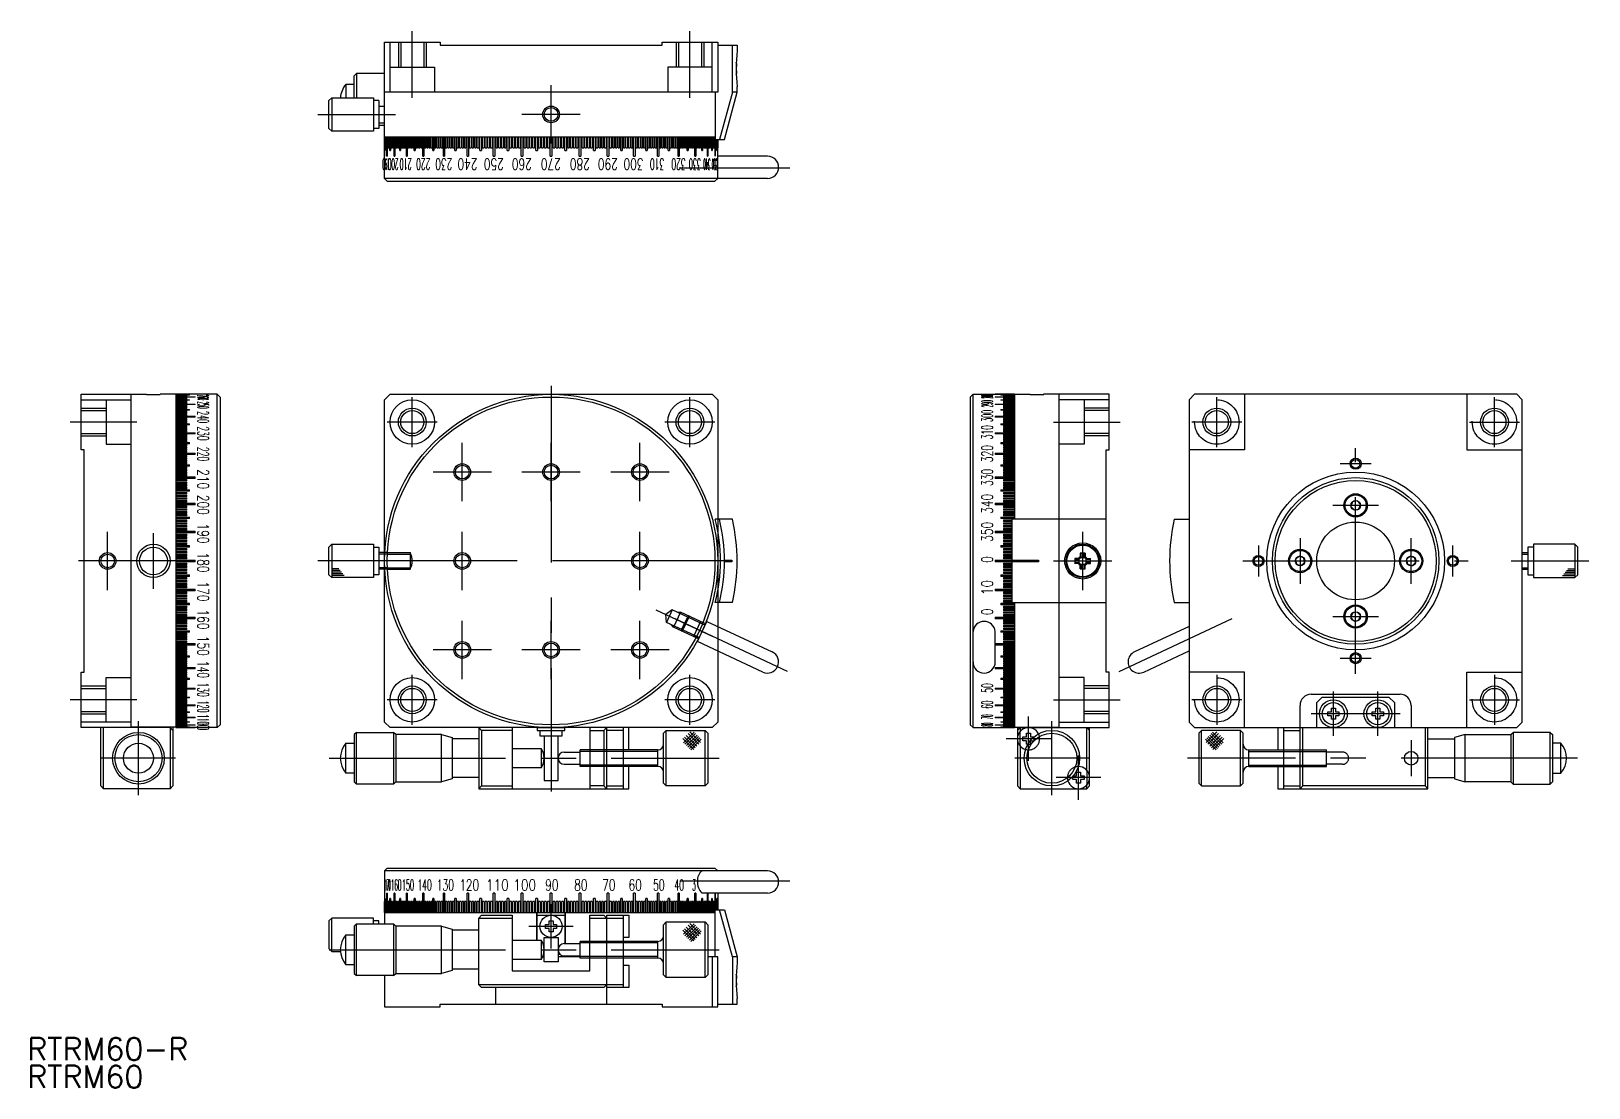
# Model space of a CAD drawing. Extents: x 1 to 281, y 0 to 190.
import ezdxf

# ---------------------------------------------------------------- set-up
doc = ezdxf.new("R2010")
doc.units = 0
doc.linetypes.add('CENTER', pattern=[50.8, 31.75, -6.35, 6.35, -6.35])
doc.linetypes.add('DASHED', pattern=[19.05, 12.7, -6.35])
doc.layers.get('0').update_dxf_attribs({"linetype": 'CONTINUOUS'})
doc.layers.add('CENTER', color=1, linetype='CENTER')
doc.styles.get("Standard").update_dxf_attribs({"font": 'txt.shx', "height": 3, "bigfont": 'bigfont.shx'})

msp = doc.modelspace()

# ---------------------------------------------------------------- texts
at = {"color": 7, "linetype": 'CONTINUOUS'}
for s, rotation, width, p in [('190', 180, 0.2, (65.2, 167.26)), ('200', 180, 0.3, (66.82, 167.26)), ('210', 180, 0.4, (69.2, 167.26)), ('220', 180, 0.5, (72.58, 167.26)), ('230', 180, 0.6, (76.53, 167.26)), ('240', 180, 0.7, (81.06, 167.26)), ('250', 180, 0.7, (85.8, 167.26)), ('260', 180, 0.7, (90.85, 167.26)), ('270', 180, 0.7, (96.06, 167.26)), ('280', 180, 0.7, (101.27, 167.26)), ('290', 180, 0.7, (106.32, 167.26)), ('300', 180, 0.7, (110.94, 167.26)), ('310', 180, 0.5, (114.68, 167.26)), ('320', 180, 0.5, (118.54, 167.26)), ('330', 180, 0.4, (121.29, 167.26)), ('340', 180, 0.2, (123, 167.26)), ('350', 180, 0.15, (124.23, 167.26)), ('260', 270, 0.15, (30.66, 124.76)), ('250', 270, 0.2, (30.66, 123.53)), ('280', 90, 0.1, (173.83, 124.13)), ('290', 90, 0.2, (173.83, 122.53)), ('240', 270, 0.4, (30.66, 121.82)), ('300', 90, 0.4, (173.83, 119.88)), ('230', 270, 0.5, (30.66, 119.07)), ('310', 90, 0.5, (173.83, 116.73)), ('220', 270, 0.5, (30.66, 115.37)), ('320', 90, 0.6, (173.83, 112.62)), ('210', 270, 0.7, (30.66, 111.35)), ('330', 90, 0.6, (173.83, 108.34)), ('340', 90, 0.7, (173.83, 103.35)), ('200', 270, 0.7, (30.66, 106.73)), ('190', 270, 0.7, (30.66, 101.56)), ('350', 90, 0.7, (173.83, 98.3)), ('180', 270, 0.7, (30.66, 96.35)), ('0', 90, 0.7, (173.83, 94.49)), ('170', 270, 0.7, (30.66, 91.14)), ('10', 90, 0.8, (173.83, 88.69)), ('160', 270, 0.7, (30.66, 86.09)), (' 0', 90, 0.7, (173.83, 83.81)), ('150', 270, 0.7, (30.66, 81.35)), ('140', 270, 0.6, (30.66, 76.85)), ('130', 270, 0.5, (30.66, 72.94)), ('50', 90, 0.5, (173.83, 71.11)), ('120', 270, 0.4, (30.66, 69.72)), ('60', 90, 0.4, (173.83, 68.26)), ('110', 270, 0.3, (30.66, 67.2)), ('100', 270, 0.2, (30.66, 65.7)), ('70', 90, 0.2, (173.83, 66.35)), ('80', 90, 0.15, (173.83, 65.07)), ('170', 360, 0.15, (64.44, 35.51)), ('160', 360, 0.3, (65.47, 35.51)), ('150', 360, 0.4, (67.46, 35.51)), ('140', 360, 0.5, (70.25, 35.51)), ('130', 360, 0.6, (73.73, 35.51)), ('120', 360, 0.7, (77.79, 35.51)), ('110', 360, 0.8, (82.58, 35.51)), ('100', 360, 0.8, (87.5, 35.51)), ('90', 360, 0.7, (93.26, 35.51)), ('80', 360, 0.7, (98.47, 35.51)), ('70', 360, 0.7, (103.52, 35.51)), ('60', 360, 0.7, (108.26, 35.51)), ('50', 360, 0.6, (112.69, 35.51)), ('40', 360, 0.5, (116.54, 35.51)), ('3', 360, 0.3, (119.73, 35.51))]:
    msp.add_text(s, height=2, rotation=rotation, dxfattribs=dict(at, width=width)).set_placement(p)

# ---------------------------------------------------------------- blocks, each defined once
blk = doc.blocks.new('*U50')
at = {"color": 7, "linetype": 'CONTINUOUS'}
blk.add_text('RTRM60-R', height=4, dxfattribs=at).set_placement((0, 5))
blk = doc.blocks.new('*U51')
at = {"color": 7, "linetype": 'CONTINUOUS'}
blk.add_text('RTRM60', height=4, dxfattribs=at).set_placement((0, 0))

# ---------------------------------------------------------------- linework, layer by layer
at = {"color": 7, "linetype": 'CONTINUOUS'}
for p, q in [((64.31, 188.21), (74.31, 188.21)), ((64.31, 171.21), (64.31, 188.21)), ((65.31, 179.21), (65.31, 188.21)), ((74.31, 188.21), (74.31, 187.71)), ((114.31, 187.71), (114.31, 188.21)), ((114.31, 188.21), (124.31, 188.21)), ((123.31, 179.21), (123.31, 188.21)), ((124.31, 188.21), (124.31, 179.21)), ((74.31, 187.71), (114.31, 187.71)), ((124.31, 187.71), (127.81, 187.71)), ((126.96, 179.21), (126.96, 187.71)), ((127.81, 187.71), (127.81, 186.71)), ((58.86, 182.16), (59.26, 182.56)), ((64.31, 182.56), (59.26, 182.56)), ((59.26, 182.56), (59.26, 178.21)), ((127.65, 183.92), (127.74, 183.92)), ((127.74, 183.92), (127.65, 183.82)), ((127.74, 182.99), (127.65, 183.1)), ((127.65, 182.99), (127.74, 182.99)), ((58.86, 180.61), (57.34, 180.61)), ((57.34, 180.61), (57.34, 178.21)), ((58.86, 178.21), (58.86, 182.16)), ((127.81, 179.21), (127.81, 180.21)), ((54.31, 177.71), (54.81, 178.21)), ((54.31, 172.71), (54.31, 177.71)), ((54.81, 178.21), (62.31, 178.21)), ((54.81, 178.21), (54.81, 172.21)), ((62.31, 178.21), (62.31, 172.21)), ((63.31, 177.71), (62.31, 177.71)), ((63.31, 177.71), (63.31, 172.71)), ((124.31, 179.21), (64.31, 179.21)), ((123.87, 179.21), (123.87, 170.71)), ((126.96, 179.21), (124.62, 170.71)), ((125.53, 170.71), (127.81, 179.21)), ((127.81, 179.21), (126.96, 179.21)), ((63.31, 176.71), (64.31, 176.71)), ((54.81, 172.21), (54.31, 172.71)), ((62.31, 172.21), (54.81, 172.21)), ((63.31, 172.71), (62.31, 172.71)), ((63.31, 173.71), (64.31, 173.71)), ((63.31, 173.26), (64.31, 173.26)), ((64.31, 171.21), (123.87, 171.21)), ((64.31, 163.71), (64.31, 171.21)), ((123.87, 170.71), (125.53, 170.71)), ((124.31, 163.71), (124.31, 170.71)), ((133.28, 167.71), (124.31, 167.71)), ((133.28, 163.71), (64.31, 163.71)), ((64.31, 163.71), (64.81, 163.21)), ((64.81, 163.21), (123.81, 163.21)), ((123.81, 163.21), (124.31, 163.71)), ((9.71, 124.84), (21.48, 124.84)), ((9.71, 114.84), (9.71, 124.84)), ((9.71, 123.84), (18.71, 123.84)), ((18.71, 64.84), (18.71, 124.84)), ((26.71, 124.84), (23.94, 124.84)), ((26.71, 124.84), (26.71, 64.84)), ((34.21, 124.84), (26.71, 124.84)), ((34.21, 124.84), (34.71, 124.34)), ((34.21, 64.84), (34.21, 124.84)), ((34.71, 124.34), (34.71, 65.34)), ((64.31, 123.84), (65.31, 124.84)), ((64.31, 65.84), (64.31, 123.84)), ((65.31, 124.84), (123.31, 124.84)), ((123.31, 124.84), (124.31, 123.84)), ((124.31, 123.84), (124.31, 102.34)), ((170.29, 124.84), (169.79, 124.34)), ((169.79, 124.34), (169.79, 65.34)), ((170.29, 64.84), (170.29, 124.84)), ((170.29, 124.84), (177.79, 124.84)), ((177.79, 124.84), (180.56, 124.84)), ((177.79, 124.84), (177.79, 102.34)), ((194.79, 124.84), (183.01, 124.84)), ((185.79, 64.84), (185.79, 124.84)), ((194.79, 123.84), (185.79, 123.84)), ((194.79, 114.84), (194.79, 124.84)), ((210.19, 124.84), (209.19, 123.84)), ((209.19, 123.84), (209.19, 65.84)), ((268.19, 124.84), (210.19, 124.84)), ((219.19, 124.84), (219.19, 114.84)), ((259.19, 124.84), (259.19, 114.84)), ((269.19, 123.84), (268.19, 124.84)), ((269.19, 65.84), (269.19, 123.84)), ((10.21, 114.84), (9.71, 114.84)), ((10.21, 74.84), (10.21, 114.84)), ((194.29, 74.84), (194.29, 114.84)), ((194.29, 114.84), (194.79, 114.84)), ((219.19, 114.84), (209.19, 114.84)), ((259.19, 114.84), (269.19, 114.84)), ((238.62, 105.49), (238.33, 104.67)), ((238.33, 104.67), (238.9, 104.02)), ((239.47, 105.65), (238.62, 105.49)), ((238.9, 104.02), (239.75, 104.18)), ((240.04, 105), (239.47, 105.65)), ((239.75, 104.18), (240.04, 105)), ((126.96, 102.34), (123.87, 102.34)), ((194.29, 102.34), (177.29, 102.34)), ((177.29, 102.34), (177.29, 87.34)), ((206.54, 102.34), (209.19, 102.34)), ((124.31, 100.34), (124.31, 89.34)), ((54.31, 97.34), (54.81, 97.84)), ((54.31, 92.34), (54.31, 97.34)), ((54.81, 97.84), (54.81, 91.84)), ((54.81, 97.84), (62.31, 97.84)), ((62.31, 97.84), (62.31, 91.84)), ((62.31, 97.34), (63.31, 97.34)), ((63.31, 97.34), (63.31, 92.34)), ((64.81, 96.34), (63.31, 96.34)), ((189.57, 95.62), (189.25, 95.3)), ((189.33, 95.09), (189.78, 95.54)), ((189.57, 96.25), (189.57, 95.62)), ((189.78, 96.15), (189.57, 96.25)), ((189.57, 95.62), (189.77, 95.54)), ((189.7, 95.46), (190.37, 95.46)), ((190.37, 95.46), (189.7, 95.46)), ((189.78, 95.54), (189.78, 96.15)), ((190.29, 96.15), (190.5, 96.25)), ((190.29, 95.54), (190.29, 96.15)), ((190.74, 95.09), (190.29, 95.54)), ((190.5, 95.62), (190.3, 95.54)), ((190.5, 96.25), (190.5, 95.62)), ((190.5, 95.62), (190.82, 95.3)), ((229.02, 95.69), (228.37, 95.12)), ((229.84, 95.4), (229.02, 95.69)), ((230, 94.55), (229.84, 95.4)), ((249.02, 95.69), (248.37, 95.12)), ((249.84, 95.4), (249.02, 95.69)), ((250, 94.55), (249.84, 95.4)), ((269.19, 96.34), (270.19, 96.34)), ((271.19, 97.34), (270.19, 97.34)), ((270.19, 97.34), (270.19, 92.34)), ((278.69, 97.84), (271.19, 97.84)), ((271.19, 97.84), (271.19, 91.84)), ((278.69, 97.84), (278.69, 91.84)), ((279.19, 97.34), (278.69, 97.84)), ((279.19, 92.34), (279.19, 97.34)), ((64.81, 93.34), (63.31, 93.34)), ((125.53, 94.99), (126.83, 94.99)), ((126.83, 94.69), (125.53, 94.69)), ((126.82, 94.99), (126.82, 94.69)), ((126.83, 94.99), (126.83, 94.69)), ((177.29, 94.99), (182.11, 94.99)), ((182.11, 94.69), (177.29, 94.69)), ((179.29, 94.99), (182.11, 94.99)), ((182.11, 94.69), (179.29, 94.69)), ((182.11, 94.99), (182.11, 94.69)), ((182.11, 94.99), (182.11, 94.69)), ((189.25, 95.3), (188.62, 95.3)), ((188.62, 95.3), (188.72, 95.09)), ((188.62, 94.37), (188.72, 94.58)), ((189.25, 94.37), (188.62, 94.37)), ((188.72, 95.09), (189.33, 95.09)), ((188.72, 94.58), (189.33, 94.58)), ((189.25, 95.3), (189.34, 95.1)), ((189.25, 94.37), (189.34, 94.58)), ((189.57, 94.05), (189.25, 94.37)), ((189.33, 94.58), (189.78, 94.14)), ((189.42, 94.5), (189.42, 95.18)), ((189.57, 94.05), (189.77, 94.14)), ((189.57, 93.42), (189.57, 94.05)), ((189.78, 93.52), (189.57, 93.42)), ((189.7, 94.22), (190.37, 94.22)), ((190.37, 94.22), (189.7, 94.22)), ((189.78, 94.14), (189.78, 93.52)), ((190.74, 94.58), (190.29, 94.14)), ((190.29, 94.14), (190.29, 93.52)), ((190.29, 93.52), (190.5, 93.42)), ((190.5, 94.05), (190.3, 94.14)), ((190.5, 94.05), (190.82, 94.37)), ((190.5, 93.42), (190.5, 94.05)), ((190.66, 94.5), (190.66, 95.18)), ((190.82, 95.3), (190.73, 95.1)), ((190.82, 94.37), (190.73, 94.58)), ((191.35, 95.09), (190.74, 95.09)), ((191.35, 94.58), (190.74, 94.58)), ((190.82, 95.3), (191.45, 95.3)), ((190.82, 94.37), (191.45, 94.37)), ((191.45, 95.3), (191.35, 95.09)), ((191.45, 94.37), (191.35, 94.58)), ((228.37, 95.12), (228.53, 94.27)), ((228.53, 94.27), (229.35, 93.99)), ((229.35, 93.99), (230, 94.55)), ((248.37, 95.12), (248.53, 94.27)), ((248.53, 94.27), (249.35, 93.99)), ((249.35, 93.99), (250, 94.55)), ((269.19, 93.34), (270.19, 93.34)), ((54.81, 91.84), (54.31, 92.34)), ((62.31, 91.84), (54.81, 91.84)), ((63.31, 92.34), (62.31, 92.34)), ((270.19, 92.34), (271.19, 92.34)), ((271.19, 91.84), (278.69, 91.84)), ((278.69, 91.84), (279.19, 92.34)), ((126.96, 87.34), (123.87, 87.34)), ((124.31, 87.34), (124.31, 83.05)), ((177.29, 87.34), (194.29, 87.34)), ((177.79, 87.34), (177.79, 64.84)), ((206.54, 87.34), (209.19, 87.34)), ((238.62, 85.49), (238.33, 84.67)), ((238.33, 84.67), (238.9, 84.02)), ((239.47, 85.65), (238.62, 85.49)), ((238.9, 84.02), (239.75, 84.18)), ((240.04, 85), (239.47, 85.65)), ((239.75, 84.18), (240.04, 85)), ((120.65, 80.35), (122.34, 83.97)), ((122.34, 83.97), (134.13, 78.48)), ((174.29, 76.66), (174.29, 82.16)), ((209.19, 83.05), (199.37, 78.48)), ((132.44, 74.85), (120.65, 80.35)), ((124.31, 78.64), (124.31, 65.84)), ((201.06, 74.85), (209.19, 78.64)), ((9.71, 64.84), (9.71, 74.84)), ((9.71, 74.84), (10.21, 74.84)), ((194.79, 74.84), (194.29, 74.84)), ((194.79, 64.84), (194.79, 74.84)), ((219.19, 74.84), (209.19, 74.84)), ((219.19, 64.84), (219.19, 74.84)), ((259.19, 64.84), (259.19, 74.84)), ((259.19, 74.84), (269.19, 74.84)), ((231.19, 70.84), (247.19, 70.84)), ((232.19, 69.34), (233.19, 70.34)), ((233.19, 70.34), (245.19, 70.34)), ((245.19, 70.34), (246.19, 69.34)), ((229.19, 53.84), (229.19, 68.84)), ((232.19, 64.84), (232.19, 69.34)), ((234.19, 66.99), (234.19, 67.69)), ((234.19, 67.69), (234.84, 67.69)), ((234.84, 68.34), (235.54, 68.34)), ((234.84, 67.69), (234.84, 68.34)), ((235.54, 68.34), (235.54, 67.69)), ((235.54, 67.69), (236.19, 67.69)), ((236.19, 67.69), (236.19, 66.99)), ((242.19, 66.99), (242.19, 67.69)), ((242.19, 67.69), (242.84, 67.69)), ((242.84, 68.34), (243.54, 68.34)), ((242.84, 67.69), (242.84, 68.34)), ((243.54, 68.34), (243.54, 67.69)), ((243.54, 67.69), (244.19, 67.69)), ((244.19, 67.69), (244.19, 66.99)), ((246.19, 69.34), (246.19, 64.84)), ((249.19, 68.84), (249.19, 64.84)), ((18.71, 65.84), (9.71, 65.84)), ((25.71, 64.84), (9.71, 64.84)), ((13.21, 54.34), (13.21, 64.84)), ((13.71, 53.84), (13.71, 64.84)), ((26.71, 64.95), (18.71, 64.95)), ((19.21, 64.95), (19.21, 64.84)), ((26.21, 64.34), (25.71, 64.84)), ((25.71, 64.84), (25.71, 53.84)), ((26.21, 64.95), (26.21, 54.34)), ((34.21, 64.84), (26.71, 64.84)), ((34.71, 65.34), (34.21, 64.84)), ((65.31, 64.84), (64.31, 65.84)), ((123.31, 64.84), (65.31, 64.84)), ((81.31, 64.84), (81.31, 53.84)), ((81.81, 64.34), (81.31, 64.84)), ((87.31, 64.84), (87.31, 53.84)), ((91.81, 64.84), (91.81, 64.34)), ((96.81, 64.34), (96.81, 64.84)), ((101.31, 64.84), (101.31, 53.84)), ((103.81, 64.34), (104.31, 64.84)), ((104.31, 64.84), (104.31, 53.84)), ((107.31, 64.84), (107.31, 53.84)), ((108.31, 60.84), (108.31, 64.84)), ((124.31, 65.84), (123.31, 64.84)), ((169.79, 65.34), (170.29, 64.84)), ((170.29, 64.84), (177.79, 64.84)), ((177.79, 64.95), (185.79, 64.95)), ((178.29, 64.95), (178.29, 54.34)), ((178.29, 64.34), (178.79, 64.84)), ((178.79, 64.84), (194.79, 64.84)), ((178.79, 64.84), (178.79, 64.16)), ((185.29, 64.95), (185.29, 64.84)), ((185.79, 65.84), (194.79, 65.84)), ((190.79, 57.16), (190.79, 64.84)), ((191.29, 64.34), (190.79, 64.84)), ((191.29, 54.34), (191.29, 64.84)), ((209.19, 65.84), (210.19, 64.84)), ((210.19, 64.84), (268.19, 64.84)), ((225.19, 64.84), (225.19, 60.84)), ((226.19, 64.84), (226.19, 53.84)), ((229.69, 54.34), (229.69, 64.84)), ((234.84, 66.99), (234.19, 66.99)), ((234.84, 66.34), (234.84, 66.99)), ((235.54, 66.34), (234.84, 66.34)), ((236.19, 66.99), (235.54, 66.99)), ((235.54, 66.99), (235.54, 66.34)), ((242.84, 66.99), (242.19, 66.99)), ((242.84, 66.34), (242.84, 66.99)), ((243.54, 66.34), (242.84, 66.34)), ((244.19, 66.99), (243.54, 66.99)), ((243.54, 66.99), (243.54, 66.34)), ((251.69, 64.84), (251.69, 54.34)), ((252.19, 53.84), (252.19, 64.84)), ((268.19, 64.84), (269.19, 65.84)), ((57.34, 56.64), (57.34, 62.04)), ((57.34, 62.04), (58.86, 62.04)), ((59.26, 63.99), (58.86, 63.59)), ((58.86, 63.59), (58.86, 55.09)), ((59.26, 54.69), (59.26, 63.99)), ((59.26, 63.99), (65.96, 63.99)), ((66.36, 63.59), (65.96, 63.99)), ((65.96, 63.99), (65.96, 54.69)), ((74.56, 63.59), (66.36, 63.59)), ((66.36, 63.59), (66.36, 55.09)), ((74.56, 55.09), (74.56, 63.59)), ((74.56, 63.59), (76.51, 63.06)), ((76.51, 63.06), (76.51, 55.61)), ((81.31, 62.84), (76.51, 62.84)), ((87.31, 64.34), (81.81, 64.34)), ((81.81, 64.34), (81.81, 54.34)), ((91.81, 64.34), (96.81, 64.34)), ((92.31, 64.34), (92.31, 63.34)), ((92.31, 63.34), (96.31, 63.34)), ((93.06, 63.34), (93.06, 55.34)), ((95.56, 55.34), (95.56, 63.34)), ((96.31, 63.34), (96.31, 64.34)), ((101.31, 64.34), (103.81, 64.34)), ((103.81, 64.34), (103.81, 54.34)), ((107.31, 64.34), (104.31, 64.34)), ((114.56, 63.84), (115.06, 64.34)), ((114.56, 54.84), (114.56, 63.84)), ((115.06, 64.34), (122.06, 64.34)), ((115.06, 54.34), (115.06, 64.34)), ((122.06, 64.34), (122.56, 63.84)), ((122.06, 54.34), (122.06, 64.34)), ((122.56, 63.84), (122.56, 54.84)), ((179.29, 62.49), (179.29, 63.19)), ((179.29, 63.19), (179.94, 63.19)), ((179.94, 62.49), (179.29, 62.49)), ((179.94, 63.84), (180.64, 63.84)), ((179.94, 63.19), (179.94, 63.84)), ((179.94, 61.84), (179.94, 62.49)), ((180.15, 61.84), (179.94, 61.84)), ((180.64, 63.84), (180.64, 63.19)), ((180.64, 63.19), (181.29, 63.19)), ((181.29, 63.19), (181.29, 63.18)), ((211.44, 64.34), (210.94, 63.84)), ((210.94, 63.84), (210.94, 54.84)), ((218.44, 64.34), (211.44, 64.34)), ((211.44, 54.34), (211.44, 64.34)), ((218.94, 63.84), (218.44, 64.34)), ((218.44, 54.34), (218.44, 64.34)), ((218.94, 54.84), (218.94, 63.84)), ((226.19, 64.34), (229.19, 64.34)), ((252.19, 62.84), (256.99, 62.84)), ((258.94, 63.59), (256.99, 63.06)), ((256.99, 63.06), (256.99, 55.61)), ((258.94, 55.09), (258.94, 63.59)), ((258.94, 63.59), (267.14, 63.59)), ((267.14, 63.59), (267.54, 63.99)), ((267.14, 63.59), (267.14, 55.09)), ((267.54, 63.99), (267.54, 54.69)), ((274.24, 63.99), (267.54, 63.99)), ((274.24, 54.69), (274.24, 63.99)), ((274.24, 63.99), (274.64, 63.59)), ((274.64, 63.59), (274.64, 55.09)), ((276.15, 62.04), (274.64, 62.04)), ((276.15, 56.64), (276.15, 62.04)), ((87.31, 61.09), (92.5, 61.09)), ((92.5, 61.09), (92.5, 57.59)), ((96.66, 60.44), (99.56, 60.44)), ((101.31, 60.84), (99.56, 60.84)), ((99.56, 57.84), (99.56, 60.84)), ((113.56, 60.84), (107.31, 60.84)), ((113.56, 57.84), (113.56, 60.84)), ((178.79, 61.51), (178.79, 53.84)), ((219.94, 60.84), (226.19, 60.84)), ((219.94, 57.84), (219.94, 60.84)), ((58.86, 56.64), (57.34, 56.64)), ((92.5, 57.59), (87.31, 57.59)), ((96.66, 58.24), (99.56, 58.24)), ((101.31, 57.84), (99.56, 57.84)), ((113.56, 57.84), (107.31, 57.84)), ((108.31, 53.84), (108.31, 57.84)), ((188.37, 56.19), (188.94, 56.19)), ((188.94, 56.84), (189.64, 56.84)), ((188.94, 56.19), (188.94, 56.84)), ((189.64, 56.84), (189.64, 56.19)), ((189.64, 56.19), (190.29, 56.19)), ((190.29, 56.19), (190.29, 55.49)), ((219.94, 57.84), (226.19, 57.84)), ((225.19, 57.84), (225.19, 53.84)), ((274.64, 56.64), (276.15, 56.64)), ((13.71, 53.84), (13.21, 54.34)), ((25.71, 53.84), (13.71, 53.84)), ((26.21, 54.34), (25.71, 53.84)), ((58.86, 55.09), (59.26, 54.69)), ((65.96, 54.69), (59.26, 54.69)), ((65.96, 54.69), (66.36, 55.09)), ((66.36, 55.09), (74.56, 55.09)), ((76.51, 55.61), (74.56, 55.09)), ((81.31, 55.84), (76.51, 55.84)), ((81.81, 54.34), (81.31, 53.84)), ((81.31, 53.84), (108.31, 53.84)), ((81.81, 54.34), (87.31, 54.34)), ((93.06, 55.34), (95.56, 55.34)), ((103.81, 54.34), (101.31, 54.34)), ((103.81, 54.34), (104.31, 53.84)), ((104.31, 54.34), (107.31, 54.34)), ((115.06, 54.34), (114.56, 54.84)), ((122.06, 54.34), (115.06, 54.34)), ((122.56, 54.84), (122.06, 54.34)), ((178.29, 54.34), (178.79, 53.84)), ((178.79, 53.84), (190.79, 53.84)), ((188.29, 55.49), (188.29, 56.09)), ((188.94, 55.49), (188.29, 55.49)), ((188.94, 54.84), (188.94, 55.49)), ((189.64, 54.84), (188.94, 54.84)), ((190.29, 55.49), (189.64, 55.49)), ((189.64, 55.49), (189.64, 54.84)), ((190.79, 53.84), (190.79, 54.51)), ((190.79, 53.84), (191.29, 54.34)), ((210.94, 54.84), (211.44, 54.34)), ((211.44, 54.34), (218.44, 54.34)), ((218.44, 54.34), (218.94, 54.84)), ((225.19, 53.84), (252.19, 53.84)), ((226.19, 54.34), (229.19, 54.34)), ((229.69, 54.34), (229.19, 53.84)), ((251.69, 54.34), (229.69, 54.34)), ((251.69, 54.34), (252.19, 53.84)), ((252.19, 55.84), (256.99, 55.84)), ((256.99, 55.61), (258.94, 55.09)), ((267.14, 55.09), (258.94, 55.09)), ((267.54, 54.69), (267.14, 55.09)), ((267.54, 54.69), (274.24, 54.69)), ((274.64, 55.09), (274.24, 54.69)), ((64.31, 39.06), (64.81, 39.56)), ((64.81, 39.56), (123.81, 39.56)), ((123.81, 39.56), (124.31, 39.06)), ((133.28, 39.06), (64.31, 39.06)), ((64.31, 39.06), (64.31, 31.56)), ((133.28, 35.06), (121.5, 35.06)), ((122.45, 35.06), (122.55, 35.06)), ((123.83, 35.06), (123.88, 35.06)), ((124.31, 35.06), (124.31, 32.06)), ((64.31, 31.56), (123.87, 31.56)), ((64.31, 31.56), (64.31, 29.51)), ((81.31, 30.56), (81.81, 31.06)), ((81.81, 31.06), (87.31, 31.06)), ((87.31, 31.06), (87.31, 21.06)), ((91.71, 31.56), (91.71, 26.61)), ((91.81, 26.61), (91.81, 31.56)), ((91.81, 31.06), (96.81, 31.06)), ((96.81, 31.56), (96.81, 25.96)), ((96.91, 25.96), (96.91, 31.56)), ((101.31, 21.06), (101.31, 31.06)), ((101.31, 31.06), (103.81, 31.06)), ((103.81, 31.06), (104.31, 30.56)), ((104.31, 31.06), (104.31, 15.06)), ((104.31, 31.06), (108.31, 31.06)), ((107.31, 31.06), (107.31, 18.06)), ((108.31, 31.06), (108.31, 27.06)), ((123.87, 23.56), (123.87, 32.06)), ((123.87, 32.06), (125.53, 32.06)), ((126.96, 23.56), (124.62, 32.06)), ((125.53, 32.06), (127.81, 23.56)), ((54.81, 30.56), (54.31, 30.06)), ((54.31, 30.06), (54.31, 25.06)), ((62.31, 30.56), (54.81, 30.56)), ((54.81, 24.56), (54.81, 30.56)), ((59.26, 29.51), (58.86, 29.11)), ((58.86, 29.11), (58.86, 20.61)), ((59.26, 20.21), (59.26, 29.51)), ((59.26, 29.51), (65.96, 29.51)), ((62.31, 29.51), (62.31, 30.56)), ((63.31, 30.06), (62.31, 30.06)), ((63.31, 29.51), (63.31, 30.06)), ((66.36, 29.11), (65.96, 29.51)), ((65.96, 29.51), (65.96, 20.21)), ((74.56, 29.11), (66.36, 29.11)), ((66.36, 29.11), (66.36, 20.61)), ((74.56, 20.61), (74.56, 29.11)), ((74.56, 29.11), (76.51, 28.58)), ((76.51, 28.58), (76.51, 21.13)), ((81.31, 28.36), (76.51, 28.36)), ((81.31, 18.56), (81.31, 30.56)), ((81.31, 30.56), (87.31, 30.56)), ((93.31, 28.71), (93.31, 29.41)), ((93.31, 29.41), (93.96, 29.41)), ((93.96, 28.71), (93.31, 28.71)), ((93.96, 30.06), (94.66, 30.06)), ((93.96, 29.41), (93.96, 30.06)), ((93.96, 28.06), (93.96, 28.71)), ((94.66, 28.06), (93.96, 28.06)), ((94.66, 30.06), (94.66, 29.41)), ((94.66, 29.41), (95.31, 29.41)), ((95.31, 28.71), (94.66, 28.71)), ((94.66, 28.71), (94.66, 28.06)), ((95.31, 29.41), (95.31, 28.71)), ((101.31, 30.56), (107.31, 30.56)), ((114.56, 29.36), (115.06, 29.86)), ((114.56, 20.36), (114.56, 29.36)), ((115.06, 29.86), (122.06, 29.86)), ((115.06, 19.86), (115.06, 29.86)), ((122.06, 29.86), (122.56, 29.36)), ((122.06, 19.86), (122.06, 29.86)), ((122.56, 29.36), (122.56, 20.36)), ((57.34, 22.16), (57.34, 27.56)), ((57.34, 27.56), (58.86, 27.56)), ((87.31, 26.61), (92.5, 26.61)), ((92.5, 26.61), (92.5, 23.11)), ((93.06, 27.06), (95.56, 27.06)), ((93.06, 22.66), (93.06, 27.06)), ((95.56, 27.06), (95.56, 22.66)), ((96.66, 25.96), (99.56, 25.96)), ((101.31, 26.36), (99.56, 26.36)), ((99.56, 23.36), (99.56, 26.36)), ((108.31, 27.06), (107.31, 27.06)), ((113.56, 26.36), (107.31, 26.36)), ((113.56, 23.36), (113.56, 26.36)), ((54.31, 25.06), (54.81, 24.56)), ((54.81, 24.56), (56.37, 24.56)), ((92.5, 23.11), (87.31, 23.11)), ((92.76, 23.56), (93.06, 23.56)), ((92.95, 24.06), (93.06, 24.06)), ((95.56, 22.66), (93.06, 22.66)), ((95.56, 24.06), (95.9, 24.06)), ((99.56, 23.56), (95.56, 23.56)), ((96.66, 23.76), (99.56, 23.76)), ((96.91, 23.56), (96.91, 23.76)), ((101.31, 23.36), (99.56, 23.36)), ((113.56, 23.36), (107.31, 23.36)), ((124.31, 23.56), (122.56, 23.56)), ((123.31, 23.56), (123.31, 14.56)), ((124.31, 14.56), (124.31, 23.56)), ((127.81, 23.56), (126.96, 23.56)), ((126.96, 23.56), (126.96, 15.06)), ((127.81, 23.56), (127.81, 22.56)), ((58.86, 22.16), (57.34, 22.16)), ((58.86, 20.61), (59.26, 20.21)), ((65.96, 20.21), (59.26, 20.21)), ((64.31, 20.21), (64.31, 14.56)), ((65.96, 20.21), (66.36, 20.61)), ((66.36, 20.61), (74.56, 20.61)), ((76.51, 21.13), (74.56, 20.61)), ((81.31, 21.36), (76.51, 21.36)), ((87.31, 21.06), (101.31, 21.06)), ((107.31, 22.06), (108.31, 22.06)), ((108.31, 22.06), (108.31, 18.06)), ((115.06, 19.86), (114.56, 20.36)), ((122.06, 19.86), (115.06, 19.86)), ((122.56, 20.36), (122.06, 19.86)), ((127.65, 19.77), (127.74, 19.77)), ((127.74, 19.77), (127.65, 19.67)), ((81.81, 18.06), (81.31, 18.56)), ((107.31, 18.56), (81.31, 18.56)), ((103.81, 18.06), (81.81, 18.06)), ((84.31, 18.06), (84.31, 15.06)), ((104.31, 18.56), (103.81, 18.06)), ((108.31, 18.06), (104.31, 18.06)), ((127.74, 18.84), (127.65, 18.95)), ((127.65, 18.84), (127.74, 18.84)), ((64.31, 14.56), (74.31, 14.56)), ((74.31, 14.56), (74.31, 15.06)), ((74.31, 15.06), (114.31, 15.06)), ((114.31, 15.06), (114.31, 14.56)), ((114.31, 14.56), (124.31, 14.56)), ((124.31, 15.06), (127.81, 15.06)), ((127.81, 15.06), (127.81, 16.06))]:
    msp.add_line(p, q, dxfattribs=at)
at = {"color": 3, "linetype": 'DASHED'}
for p, q in [((66.81, 188.21), (66.81, 183.71)), ((67.24, 188.21), (67.24, 183.71)), ((71.38, 188.21), (71.38, 183.71)), ((71.81, 188.21), (71.81, 183.71)), ((116.81, 188.21), (116.81, 183.71)), ((117.24, 188.21), (117.24, 183.71)), ((121.38, 188.21), (121.38, 183.71)), ((121.81, 188.21), (121.81, 183.71)), ((65.31, 183.71), (73.31, 183.71)), ((73.31, 183.71), (73.31, 179.21)), ((123.31, 183.71), (115.31, 183.71)), ((115.31, 183.71), (115.31, 179.21)), ((14.21, 123.84), (14.21, 115.84)), ((190.29, 123.84), (190.29, 115.84)), ((9.71, 122.34), (14.21, 122.34)), ((9.71, 121.9), (14.21, 121.9)), ((194.79, 122.34), (190.29, 122.34)), ((194.79, 121.9), (190.29, 121.9)), ((9.71, 117.77), (14.21, 117.77)), ((9.71, 117.34), (14.21, 117.34)), ((14.21, 115.84), (18.71, 115.84)), ((190.29, 115.84), (185.79, 115.84)), ((194.79, 117.77), (190.29, 117.77)), ((194.79, 117.34), (190.29, 117.34)), ((124.31, 102.34), (124.31, 100.34)), ((64.81, 96.34), (68.91, 96.34)), ((64.81, 96.07), (69.05, 96.07)), ((68.91, 96.34), (68.91, 93.34)), ((64.81, 93.61), (69.05, 93.61)), ((64.81, 93.34), (68.91, 93.34)), ((124.31, 89.34), (124.31, 87.34)), ((116.13, 86.02), (114.96, 85.21)), ((115.09, 83.79), (114.96, 85.21)), ((116.13, 86.02), (115.09, 83.79)), ((122.02, 83.27), (116.13, 86.02)), ((117.6, 85.63), (116.33, 82.91)), ((117.6, 85.63), (117.06, 85.58)), ((122.13, 83.52), (117.6, 85.63)), ((118.85, 84.75), (117.81, 82.52)), ((117.94, 82.16), (119.21, 84.88)), ((119.21, 84.88), (118.85, 84.75)), ((120.98, 81.04), (115.09, 83.79)), ((116.33, 82.91), (116.02, 83.35)), ((120.86, 80.8), (116.33, 82.91)), ((117.81, 82.52), (117.94, 82.16)), ((121.23, 83.94), (119.96, 81.22)), ((120.97, 81.03), (120.06, 81.45)), ((122.03, 83.29), (121.12, 83.71)), ((124.31, 83.05), (124.31, 78.64)), ((14.21, 65.84), (14.21, 73.84)), ((14.21, 73.84), (18.71, 73.84)), ((190.29, 73.84), (185.79, 73.84)), ((190.29, 65.84), (190.29, 73.84)), ((9.71, 72.34), (14.21, 72.34)), ((9.71, 71.9), (14.21, 71.9)), ((194.79, 72.34), (190.29, 72.34)), ((194.79, 71.9), (190.29, 71.9)), ((9.71, 67.77), (14.21, 67.77)), ((9.71, 67.34), (14.21, 67.34)), ((194.79, 67.77), (190.29, 67.77)), ((194.79, 67.34), (190.29, 67.34)), ((91.81, 64.84), (96.81, 64.84)), ((178.79, 61.51), (178.79, 64.16)), ((180.15, 61.84), (180.64, 61.84)), ((180.64, 61.84), (180.64, 62.49)), ((180.64, 62.49), (181.29, 62.49)), ((181.29, 62.49), (181.29, 63.18)), ((107.31, 60.84), (101.31, 60.84)), ((107.31, 60.57), (101.31, 60.57)), ((226.19, 60.84), (233.94, 60.84)), ((226.19, 60.57), (233.94, 60.57)), ((233.94, 57.84), (233.94, 60.84)), ((236.84, 60.44), (233.94, 60.44)), ((107.31, 58.11), (101.31, 58.11)), ((107.31, 57.84), (101.31, 57.84)), ((188.29, 56.09), (188.29, 56.19)), ((188.29, 56.19), (188.37, 56.19)), ((190.79, 57.16), (190.79, 54.51)), ((226.19, 58.11), (233.94, 58.11)), ((226.19, 57.84), (233.94, 57.84)), ((236.84, 58.24), (233.94, 58.24)), ((107.31, 26.36), (101.31, 26.36)), ((107.31, 26.09), (101.31, 26.09)), ((107.31, 23.63), (101.31, 23.63)), ((107.31, 23.36), (101.31, 23.36))]:
    msp.add_line(p, q, dxfattribs=at)
for p, q in [((64.31, 169.21), (64.31, 171.21)), ((64.31, 171.21), (64.31, 167.71)), ((64.32, 169.21), (64.32, 171.21)), ((64.32, 171.21), (64.32, 169.21)), ((64.33, 171.21), (64.33, 169.21)), ((64.34, 169.21), (64.34, 171.21)), ((64.36, 171.21), (64.36, 169.21)), ((64.37, 169.21), (64.37, 171.21)), ((64.39, 171.21), (64.39, 169.21)), ((64.41, 168.71), (64.41, 171.21)), ((64.44, 171.21), (64.44, 168.71)), ((64.46, 169.21), (64.46, 171.21)), ((64.49, 171.21), (64.49, 169.21)), ((64.51, 169.21), (64.51, 171.21)), ((64.55, 171.21), (64.55, 169.21)), ((64.58, 169.21), (64.58, 171.21)), ((64.62, 171.21), (64.62, 169.21)), ((64.66, 169.21), (64.66, 171.21)), ((64.7, 171.21), (64.7, 169.21)), ((64.74, 167.71), (64.74, 171.21)), ((64.79, 171.21), (64.79, 167.71)), ((64.83, 169.21), (64.83, 171.21)), ((64.89, 171.21), (64.89, 169.21)), ((64.93, 169.21), (64.93, 171.21)), ((65, 171.21), (65, 169.21)), ((65.04, 169.21), (65.04, 171.21)), ((65.11, 171.21), (65.11, 169.21)), ((65.16, 169.21), (65.16, 171.21)), ((65.24, 171.21), (65.24, 169.21)), ((65.29, 168.71), (65.29, 171.21)), ((65.37, 171.21), (65.37, 168.71)), ((65.43, 169.21), (65.43, 171.21)), ((65.51, 171.21), (65.51, 169.21)), ((65.58, 169.21), (65.58, 171.21)), ((65.66, 171.21), (65.66, 169.21)), ((65.73, 169.21), (65.73, 171.21)), ((65.82, 171.21), (65.82, 169.21)), ((65.9, 169.21), (65.9, 171.21)), ((65.99, 171.21), (65.99, 169.21)), ((66.07, 167.71), (66.07, 171.21)), ((66.17, 171.21), (66.17, 167.71)), ((66.25, 169.21), (66.25, 171.21)), ((66.36, 171.21), (66.36, 169.21)), ((66.44, 169.21), (66.44, 171.21)), ((66.55, 171.21), (66.55, 169.21)), ((66.64, 169.21), (66.64, 171.21)), ((66.75, 171.21), (66.75, 169.21)), ((66.84, 169.21), (66.84, 171.21)), ((66.96, 171.21), (66.96, 169.21)), ((67.06, 168.71), (67.06, 171.21)), ((67.18, 171.21), (67.18, 168.71)), ((67.28, 169.21), (67.28, 171.21)), ((67.41, 171.21), (67.41, 169.21)), ((67.51, 169.21), (67.51, 171.21)), ((67.65, 171.21), (67.65, 169.21)), ((67.75, 169.21), (67.75, 171.21)), ((67.89, 171.21), (67.89, 169.21)), ((68, 169.21), (68, 171.21)), ((68.14, 171.21), (68.14, 169.21)), ((68.25, 167.71), (68.25, 171.21)), ((68.4, 171.21), (68.4, 167.71)), ((68.52, 169.21), (68.52, 171.21)), ((68.67, 171.21), (68.67, 169.21)), ((68.79, 169.21), (68.79, 171.21)), ((68.95, 171.21), (68.95, 169.21)), ((69.07, 169.21), (69.07, 171.21)), ((69.23, 171.21), (69.23, 169.21)), ((69.35, 169.21), (69.35, 171.21)), ((69.52, 171.21), (69.52, 169.21)), ((69.65, 168.71), (69.65, 171.21)), ((69.82, 171.21), (69.82, 168.71)), ((69.95, 169.21), (69.95, 171.21)), ((70.13, 171.21), (70.13, 169.21)), ((70.26, 169.21), (70.26, 171.21)), ((70.44, 171.21), (70.44, 169.21)), ((70.58, 169.21), (70.58, 171.21)), ((70.76, 171.21), (70.76, 169.21)), ((70.9, 169.21), (70.9, 171.21)), ((71.09, 171.21), (71.09, 169.21)), ((71.23, 167.71), (71.23, 171.21)), ((71.42, 171.21), (71.42, 167.71)), ((71.57, 169.21), (71.57, 171.21)), ((71.77, 171.21), (71.77, 169.21)), ((71.91, 169.21), (71.91, 171.21)), ((72.12, 171.21), (72.12, 169.21)), ((72.27, 169.21), (72.27, 171.21)), ((72.47, 171.21), (72.47, 169.21)), ((72.62, 169.21), (72.62, 171.21)), ((72.83, 171.21), (72.83, 169.21)), ((72.99, 168.71), (72.99, 171.21)), ((73.2, 171.21), (73.2, 168.71)), ((73.36, 169.21), (73.36, 171.21)), ((73.58, 171.21), (73.58, 169.21)), ((73.74, 169.21), (73.74, 171.21)), ((73.96, 171.21), (73.96, 169.21)), ((74.12, 169.21), (74.12, 171.21)), ((74.35, 171.21), (74.35, 169.21)), ((74.51, 169.21), (74.51, 171.21)), ((74.74, 171.21), (74.74, 169.21)), ((74.91, 167.71), (74.91, 171.21)), ((75.14, 171.21), (75.14, 167.71)), ((75.31, 169.21), (75.31, 171.21)), ((75.55, 171.21), (75.55, 169.21)), ((75.72, 169.21), (75.72, 171.21)), ((75.96, 171.21), (75.96, 169.21)), ((76.13, 169.21), (76.13, 171.21)), ((76.37, 171.21), (76.37, 169.21)), ((76.55, 169.21), (76.55, 171.21)), ((76.8, 171.21), (76.8, 169.21)), ((76.98, 168.71), (76.98, 171.21)), ((77.22, 171.21), (77.22, 168.71)), ((77.41, 169.21), (77.41, 171.21)), ((77.66, 171.21), (77.66, 169.21)), ((77.84, 169.21), (77.84, 171.21)), ((78.1, 171.21), (78.1, 169.21)), ((78.28, 169.21), (78.28, 171.21)), ((78.54, 171.21), (78.54, 169.21)), ((78.73, 169.21), (78.73, 171.21)), ((78.99, 171.21), (78.99, 169.21)), ((79.18, 167.71), (79.18, 171.21)), ((79.44, 171.21), (79.44, 167.71)), ((79.63, 169.21), (79.63, 171.21)), ((79.9, 171.21), (79.9, 169.21)), ((80.09, 169.21), (80.09, 171.21)), ((80.36, 171.21), (80.36, 169.21)), ((80.56, 169.21), (80.56, 171.21)), ((80.82, 171.21), (80.82, 169.21)), ((81.02, 169.21), (81.02, 171.21)), ((81.29, 171.21), (81.29, 169.21)), ((81.49, 168.71), (81.49, 171.21)), ((81.77, 171.21), (81.77, 168.71)), ((81.97, 169.21), (81.97, 171.21)), ((82.24, 171.21), (82.24, 169.21)), ((82.45, 169.21), (82.45, 171.21)), ((82.73, 171.21), (82.73, 169.21)), ((82.93, 169.21), (82.93, 171.21)), ((83.21, 171.21), (83.21, 169.21)), ((83.42, 169.21), (83.42, 171.21)), ((83.7, 171.21), (83.7, 169.21)), ((83.91, 167.71), (83.91, 171.21)), ((84.19, 171.21), (84.19, 167.71)), ((84.4, 169.21), (84.4, 171.21)), ((84.68, 171.21), (84.68, 169.21)), ((84.9, 169.21), (84.9, 171.21)), ((85.18, 171.21), (85.18, 169.21)), ((85.39, 169.21), (85.39, 171.21)), ((85.68, 171.21), (85.68, 169.21)), ((85.9, 169.21), (85.9, 171.21)), ((86.18, 171.21), (86.18, 169.21)), ((86.4, 168.71), (86.4, 171.21)), ((86.69, 171.21), (86.69, 168.71)), ((86.91, 169.21), (86.91, 171.21)), ((87.2, 171.21), (87.2, 169.21)), ((87.41, 169.21), (87.41, 171.21)), ((87.71, 171.21), (87.71, 169.21)), ((87.92, 169.21), (87.92, 171.21)), ((88.22, 171.21), (88.22, 169.21)), ((88.44, 169.21), (88.44, 171.21)), ((88.73, 171.21), (88.73, 169.21)), ((88.95, 167.71), (88.95, 171.21)), ((89.25, 171.21), (89.25, 167.71)), ((89.47, 169.21), (89.47, 171.21)), ((89.76, 171.21), (89.76, 169.21)), ((89.99, 169.21), (89.99, 171.21)), ((90.28, 171.21), (90.28, 169.21)), ((90.5, 169.21), (90.5, 171.21)), ((90.8, 171.21), (90.8, 169.21)), ((91.02, 169.21), (91.02, 171.21)), ((91.32, 171.21), (91.32, 169.21)), ((91.54, 168.71), (91.54, 171.21)), ((91.84, 171.21), (91.84, 168.71)), ((92.07, 169.21), (92.07, 171.21)), ((92.37, 171.21), (92.37, 169.21)), ((92.59, 169.21), (92.59, 171.21)), ((92.89, 171.21), (92.89, 169.21)), ((93.11, 169.21), (93.11, 171.21)), ((93.41, 171.21), (93.41, 169.21)), ((93.64, 169.21), (93.64, 171.21)), ((93.94, 171.21), (93.94, 169.21)), ((94.16, 167.71), (94.16, 171.21)), ((94.46, 171.21), (94.46, 167.71)), ((94.68, 169.21), (94.68, 171.21)), ((94.98, 171.21), (94.98, 169.21)), ((95.21, 169.21), (95.21, 171.21)), ((95.51, 171.21), (95.51, 169.21)), ((95.73, 169.21), (95.73, 171.21)), ((96.03, 171.21), (96.03, 169.21)), ((96.25, 169.21), (96.25, 171.21)), ((96.55, 171.21), (96.55, 169.21)), ((96.77, 168.71), (96.77, 171.21)), ((97.07, 171.21), (97.07, 168.71)), ((97.3, 169.21), (97.3, 171.21)), ((97.59, 171.21), (97.59, 169.21)), ((97.82, 169.21), (97.82, 171.21)), ((98.11, 171.21), (98.11, 169.21)), ((98.34, 169.21), (98.34, 171.21)), ((98.63, 171.21), (98.63, 169.21)), ((98.85, 169.21), (98.85, 171.21)), ((99.15, 171.21), (99.15, 169.21)), ((99.37, 167.71), (99.37, 171.21)), ((99.67, 171.21), (99.67, 167.71)), ((99.89, 169.21), (99.89, 171.21)), ((100.18, 171.21), (100.18, 169.21)), ((100.4, 169.21), (100.4, 171.21)), ((100.69, 171.21), (100.69, 169.21)), ((100.91, 169.21), (100.91, 171.21)), ((101.2, 171.21), (101.2, 169.21)), ((101.42, 169.21), (101.42, 171.21)), ((101.71, 171.21), (101.71, 169.21)), ((101.93, 168.71), (101.93, 171.21)), ((102.22, 171.21), (102.22, 168.71)), ((102.43, 169.21), (102.43, 171.21)), ((102.72, 171.21), (102.72, 169.21)), ((102.94, 169.21), (102.94, 171.21)), ((103.22, 171.21), (103.22, 169.21)), ((103.44, 169.21), (103.44, 171.21)), ((103.72, 171.21), (103.72, 169.21)), ((103.93, 169.21), (103.93, 171.21)), ((104.22, 171.21), (104.22, 169.21)), ((104.43, 167.71), (104.43, 171.21)), ((104.71, 171.21), (104.71, 167.71)), ((104.92, 169.21), (104.92, 171.21)), ((105.2, 171.21), (105.2, 169.21)), ((105.41, 169.21), (105.41, 171.21)), ((105.69, 171.21), (105.69, 169.21)), ((105.89, 169.21), (105.89, 171.21)), ((106.17, 171.21), (106.17, 169.21)), ((106.37, 169.21), (106.37, 171.21)), ((106.65, 171.21), (106.65, 169.21)), ((106.85, 168.71), (106.85, 171.21)), ((107.12, 171.21), (107.12, 168.71)), ((107.33, 169.21), (107.33, 171.21)), ((107.59, 171.21), (107.59, 169.21)), ((107.79, 169.21), (107.79, 171.21)), ((108.06, 171.21), (108.06, 169.21)), ((108.26, 169.21), (108.26, 171.21)), ((108.53, 171.21), (108.53, 169.21)), ((108.72, 169.21), (108.72, 171.21)), ((108.98, 171.21), (108.98, 169.21)), ((109.18, 167.71), (109.18, 171.21)), ((109.44, 171.21), (109.44, 167.71)), ((109.63, 169.21), (109.63, 171.21)), ((109.89, 171.21), (109.89, 169.21)), ((110.08, 169.21), (110.08, 171.21)), ((110.33, 171.21), (110.33, 169.21)), ((110.52, 169.21), (110.52, 171.21)), ((110.77, 171.21), (110.77, 169.21)), ((110.96, 169.21), (110.96, 171.21)), ((111.21, 171.21), (111.21, 169.21)), ((111.39, 168.71), (111.39, 171.21)), ((111.64, 171.21), (111.64, 168.71)), ((111.82, 169.21), (111.82, 171.21)), ((112.06, 171.21), (112.06, 169.21)), ((112.24, 169.21), (112.24, 171.21)), ((112.48, 171.21), (112.48, 169.21)), ((112.66, 169.21), (112.66, 171.21)), ((112.9, 171.21), (112.9, 169.21)), ((113.07, 169.21), (113.07, 171.21)), ((113.31, 171.21), (113.31, 169.21)), ((113.48, 167.71), (113.48, 171.21)), ((113.71, 171.21), (113.71, 167.71)), ((113.88, 169.21), (113.88, 171.21)), ((114.1, 171.21), (114.1, 169.21)), ((114.27, 169.21), (114.27, 171.21)), ((114.49, 171.21), (114.49, 169.21)), ((114.66, 169.21), (114.66, 171.21)), ((114.88, 171.21), (114.88, 169.21)), ((115.04, 169.21), (115.04, 171.21)), ((115.26, 171.21), (115.26, 169.21)), ((115.42, 168.71), (115.42, 171.21)), ((115.63, 171.21), (115.63, 168.71)), ((115.78, 169.21), (115.78, 171.21)), ((115.99, 171.21), (115.99, 169.21)), ((116.15, 169.21), (116.15, 171.21)), ((116.35, 171.21), (116.35, 169.21)), ((116.5, 169.21), (116.5, 171.21)), ((116.7, 171.21), (116.7, 169.21)), ((116.85, 169.21), (116.85, 171.21)), ((117.05, 171.21), (117.05, 169.21)), ((117.19, 167.71), (117.19, 171.21)), ((117.39, 171.21), (117.39, 167.71)), ((117.53, 169.21), (117.53, 171.21)), ((117.72, 171.21), (117.72, 169.21)), ((117.86, 169.21), (117.86, 171.21)), ((118.04, 171.21), (118.04, 169.21)), ((118.18, 169.21), (118.18, 171.21)), ((118.36, 171.21), (118.36, 169.21)), ((118.49, 169.21), (118.49, 171.21)), ((118.67, 171.21), (118.67, 169.21)), ((118.8, 168.71), (118.8, 171.21)), ((118.97, 171.21), (118.97, 168.71)), ((119.1, 169.21), (119.1, 171.21)), ((119.26, 171.21), (119.26, 169.21)), ((119.39, 169.21), (119.39, 171.21)), ((119.55, 171.21), (119.55, 169.21)), ((119.67, 169.21), (119.67, 171.21)), ((119.83, 171.21), (119.83, 169.21)), ((119.95, 169.21), (119.95, 171.21)), ((120.1, 171.21), (120.1, 169.21)), ((120.21, 167.71), (120.21, 171.21)), ((120.36, 171.21), (120.36, 167.71)), ((120.47, 169.21), (120.47, 171.21)), ((120.62, 171.21), (120.62, 169.21)), ((120.73, 169.21), (120.73, 171.21)), ((120.87, 171.21), (120.87, 169.21)), ((120.97, 169.21), (120.97, 171.21)), ((121.11, 171.21), (121.11, 169.21)), ((121.21, 169.21), (121.21, 171.21)), ((121.34, 171.21), (121.34, 169.21)), ((121.43, 168.71), (121.43, 171.21)), ((121.56, 171.21), (121.56, 168.71)), ((121.65, 169.21), (121.65, 171.21)), ((121.78, 171.21), (121.78, 169.21)), ((121.87, 169.21), (121.87, 171.21)), ((121.98, 171.21), (121.98, 169.21)), ((122.07, 169.21), (122.07, 171.21)), ((122.18, 171.21), (122.18, 169.21)), ((122.26, 169.21), (122.26, 171.21)), ((122.37, 171.21), (122.37, 169.21)), ((122.45, 167.71), (122.45, 171.21)), ((122.55, 171.21), (122.55, 167.71)), ((122.63, 169.21), (122.63, 171.21)), ((122.72, 171.21), (122.72, 169.21)), ((122.79, 169.21), (122.79, 171.21)), ((122.89, 171.21), (122.89, 169.21)), ((122.95, 169.21), (122.95, 171.21)), ((123.04, 171.21), (123.04, 169.21)), ((123.11, 169.21), (123.11, 171.21)), ((123.19, 171.21), (123.19, 169.21)), ((123.25, 168.71), (123.25, 171.21)), ((123.33, 171.21), (123.33, 168.71)), ((123.38, 169.21), (123.38, 171.21)), ((123.45, 171.21), (123.45, 169.21)), ((123.51, 169.21), (123.51, 171.21)), ((123.57, 171.21), (123.57, 169.21)), ((123.62, 169.21), (123.62, 171.21)), ((123.68, 171.21), (123.68, 169.21)), ((123.73, 169.21), (123.73, 171.21)), ((123.79, 171.21), (123.79, 169.21)), ((123.83, 167.71), (123.83, 171.21)), ((64.31, 169.21), (64.32, 169.21)), ((64.32, 169.21), (64.33, 169.21)), ((64.34, 169.21), (64.36, 169.21)), ((64.37, 169.21), (64.39, 169.21)), ((64.41, 168.71), (64.44, 168.71)), ((64.46, 169.21), (64.49, 169.21)), ((64.51, 169.21), (64.55, 169.21)), ((64.58, 169.21), (64.62, 169.21)), ((64.66, 169.21), (64.7, 169.21)), ((64.83, 169.21), (64.89, 169.21)), ((64.93, 169.21), (65, 169.21)), ((65.04, 169.21), (65.11, 169.21)), ((65.16, 169.21), (65.24, 169.21)), ((65.29, 168.71), (65.37, 168.71)), ((65.43, 169.21), (65.51, 169.21)), ((65.58, 169.21), (65.66, 169.21)), ((65.73, 169.21), (65.82, 169.21)), ((65.9, 169.21), (65.99, 169.21)), ((66.25, 169.21), (66.36, 169.21)), ((66.44, 169.21), (66.55, 169.21)), ((66.64, 169.21), (66.75, 169.21)), ((66.84, 169.21), (66.96, 169.21)), ((67.06, 168.71), (67.18, 168.71)), ((67.28, 169.21), (67.41, 169.21)), ((67.51, 169.21), (67.65, 169.21)), ((67.75, 169.21), (67.89, 169.21)), ((68, 169.21), (68.14, 169.21)), ((68.52, 169.21), (68.67, 169.21)), ((68.79, 169.21), (68.95, 169.21)), ((69.07, 169.21), (69.23, 169.21)), ((69.35, 169.21), (69.52, 169.21)), ((69.65, 168.71), (69.82, 168.71)), ((69.95, 169.21), (70.13, 169.21)), ((70.26, 169.21), (70.44, 169.21)), ((70.58, 169.21), (70.76, 169.21)), ((70.9, 169.21), (71.09, 169.21)), ((71.57, 169.21), (71.77, 169.21)), ((71.91, 169.21), (72.12, 169.21)), ((72.27, 169.21), (72.47, 169.21)), ((72.62, 169.21), (72.83, 169.21)), ((72.99, 168.71), (73.2, 168.71)), ((73.36, 169.21), (73.58, 169.21)), ((73.74, 169.21), (73.96, 169.21)), ((74.12, 169.21), (74.35, 169.21)), ((74.51, 169.21), (74.74, 169.21)), ((75.31, 169.21), (75.55, 169.21)), ((75.72, 169.21), (75.96, 169.21)), ((76.13, 169.21), (76.37, 169.21)), ((76.55, 169.21), (76.8, 169.21)), ((76.98, 168.71), (77.22, 168.71)), ((77.41, 169.21), (77.66, 169.21)), ((77.84, 169.21), (78.1, 169.21)), ((78.28, 169.21), (78.54, 169.21)), ((78.73, 169.21), (78.99, 169.21)), ((79.63, 169.21), (79.9, 169.21)), ((80.09, 169.21), (80.36, 169.21)), ((80.56, 169.21), (80.82, 169.21)), ((81.02, 169.21), (81.29, 169.21)), ((81.49, 168.71), (81.77, 168.71)), ((81.97, 169.21), (82.24, 169.21)), ((82.45, 169.21), (82.73, 169.21)), ((82.93, 169.21), (83.21, 169.21)), ((83.42, 169.21), (83.7, 169.21)), ((84.4, 169.21), (84.68, 169.21)), ((84.9, 169.21), (85.18, 169.21)), ((85.39, 169.21), (85.68, 169.21)), ((85.9, 169.21), (86.18, 169.21)), ((86.4, 168.71), (86.69, 168.71)), ((86.91, 169.21), (87.2, 169.21)), ((87.41, 169.21), (87.71, 169.21)), ((87.92, 169.21), (88.22, 169.21)), ((88.44, 169.21), (88.73, 169.21)), ((89.47, 169.21), (89.76, 169.21)), ((89.99, 169.21), (90.28, 169.21)), ((90.5, 169.21), (90.8, 169.21)), ((91.02, 169.21), (91.32, 169.21)), ((91.54, 168.71), (91.84, 168.71)), ((92.07, 169.21), (92.37, 169.21)), ((92.59, 169.21), (92.89, 169.21)), ((93.11, 169.21), (93.41, 169.21)), ((93.64, 169.21), (93.94, 169.21)), ((94.68, 169.21), (94.98, 169.21)), ((95.21, 169.21), (95.51, 169.21)), ((95.73, 169.21), (96.03, 169.21)), ((96.25, 169.21), (96.55, 169.21)), ((96.77, 168.71), (97.07, 168.71)), ((97.3, 169.21), (97.59, 169.21)), ((97.82, 169.21), (98.11, 169.21)), ((98.34, 169.21), (98.63, 169.21)), ((98.85, 169.21), (99.15, 169.21)), ((99.89, 169.21), (100.18, 169.21)), ((100.4, 169.21), (100.69, 169.21)), ((100.91, 169.21), (101.2, 169.21)), ((101.42, 169.21), (101.71, 169.21)), ((101.93, 168.71), (102.22, 168.71)), ((102.43, 169.21), (102.72, 169.21)), ((102.94, 169.21), (103.22, 169.21)), ((103.44, 169.21), (103.72, 169.21)), ((103.93, 169.21), (104.22, 169.21)), ((104.92, 169.21), (105.2, 169.21)), ((105.41, 169.21), (105.69, 169.21)), ((105.89, 169.21), (106.17, 169.21)), ((106.37, 169.21), (106.65, 169.21)), ((106.85, 168.71), (107.12, 168.71)), ((107.33, 169.21), (107.59, 169.21)), ((107.79, 169.21), (108.06, 169.21)), ((108.26, 169.21), (108.53, 169.21)), ((108.72, 169.21), (108.98, 169.21)), ((109.63, 169.21), (109.89, 169.21)), ((110.08, 169.21), (110.33, 169.21)), ((110.52, 169.21), (110.77, 169.21)), ((110.96, 169.21), (111.21, 169.21)), ((111.39, 168.71), (111.64, 168.71)), ((111.82, 169.21), (112.06, 169.21)), ((112.24, 169.21), (112.48, 169.21)), ((112.66, 169.21), (112.9, 169.21)), ((113.07, 169.21), (113.31, 169.21)), ((113.88, 169.21), (114.1, 169.21)), ((114.27, 169.21), (114.49, 169.21)), ((114.66, 169.21), (114.88, 169.21)), ((115.04, 169.21), (115.26, 169.21)), ((115.42, 168.71), (115.63, 168.71)), ((115.78, 169.21), (115.99, 169.21)), ((116.15, 169.21), (116.35, 169.21)), ((116.5, 169.21), (116.7, 169.21)), ((116.85, 169.21), (117.05, 169.21)), ((117.53, 169.21), (117.72, 169.21)), ((117.86, 169.21), (118.04, 169.21)), ((118.18, 169.21), (118.36, 169.21)), ((118.49, 169.21), (118.67, 169.21)), ((118.8, 168.71), (118.97, 168.71)), ((119.1, 169.21), (119.26, 169.21)), ((119.39, 169.21), (119.55, 169.21)), ((119.67, 169.21), (119.83, 169.21)), ((119.95, 169.21), (120.1, 169.21)), ((120.47, 169.21), (120.62, 169.21)), ((120.73, 169.21), (120.87, 169.21)), ((120.97, 169.21), (121.11, 169.21)), ((121.21, 169.21), (121.34, 169.21)), ((121.43, 168.71), (121.56, 168.71)), ((121.65, 169.21), (121.78, 169.21)), ((121.87, 169.21), (121.98, 169.21)), ((122.07, 169.21), (122.18, 169.21)), ((122.26, 169.21), (122.37, 169.21)), ((122.63, 169.21), (122.72, 169.21)), ((122.79, 169.21), (122.89, 169.21)), ((122.95, 169.21), (123.04, 169.21)), ((123.11, 169.21), (123.19, 169.21)), ((123.25, 168.71), (123.33, 168.71)), ((123.38, 169.21), (123.45, 169.21)), ((123.51, 169.21), (123.57, 169.21)), ((123.62, 169.21), (123.68, 169.21)), ((123.73, 169.21), (123.79, 169.21)), ((123.88, 170.71), (123.88, 167.71)), ((123.92, 169.21), (123.92, 170.71)), ((123.92, 169.21), (123.96, 169.21)), ((123.96, 170.71), (123.96, 169.21)), ((124, 169.21), (124, 170.71)), ((124, 169.21), (124.04, 169.21)), ((124.04, 170.71), (124.04, 169.21)), ((124.07, 169.21), (124.07, 170.71)), ((124.07, 169.21), (124.1, 169.21)), ((124.1, 170.71), (124.1, 169.21)), ((124.13, 169.21), (124.13, 170.71)), ((124.13, 169.21), (124.16, 169.21)), ((124.16, 170.71), (124.16, 169.21)), ((124.18, 168.71), (124.18, 170.71)), ((124.18, 168.71), (124.21, 168.71)), ((124.21, 170.71), (124.21, 168.71)), ((124.23, 169.21), (124.23, 170.71)), ((124.23, 169.21), (124.25, 169.21)), ((124.25, 170.71), (124.25, 169.21)), ((124.26, 169.21), (124.26, 170.71)), ((124.26, 169.21), (124.28, 169.21)), ((124.28, 170.71), (124.28, 169.21)), ((124.29, 169.21), (124.29, 170.71)), ((124.29, 169.21), (124.3, 169.21)), ((124.3, 170.71), (124.3, 169.21)), ((124.3, 169.21), (124.3, 170.71)), ((124.3, 169.21), (124.31, 169.21)), ((124.31, 170.71), (124.31, 169.21)), ((124.31, 167.71), (124.31, 170.71)), ((64.74, 167.71), (64.79, 167.71)), ((66.07, 167.71), (66.17, 167.71)), ((68.25, 167.71), (68.4, 167.71)), ((71.23, 167.71), (71.42, 167.71)), ((74.91, 167.71), (75.14, 167.71)), ((79.18, 167.71), (79.44, 167.71)), ((83.91, 167.71), (84.19, 167.71)), ((88.95, 167.71), (89.25, 167.71)), ((94.16, 167.71), (94.46, 167.71)), ((99.37, 167.71), (99.67, 167.71)), ((104.43, 167.71), (104.71, 167.71)), ((109.18, 167.71), (109.44, 167.71)), ((113.48, 167.71), (113.71, 167.71)), ((117.19, 167.71), (117.39, 167.71)), ((120.21, 167.71), (120.36, 167.71)), ((122.45, 167.71), (122.55, 167.71)), ((123.83, 167.71), (123.88, 167.71)), ((30.21, 124.84), (26.71, 124.84)), ((28.71, 124.83), (26.71, 124.83)), ((26.71, 124.83), (28.71, 124.83)), ((26.71, 124.82), (28.71, 124.82)), ((28.71, 124.81), (26.71, 124.81)), ((26.71, 124.8), (28.71, 124.8)), ((28.71, 124.79), (26.71, 124.79)), ((26.71, 124.77), (28.71, 124.77)), ((28.71, 124.75), (26.71, 124.75)), ((26.71, 124.74), (29.21, 124.74)), ((29.21, 124.71), (26.71, 124.71)), ((26.71, 124.69), (28.71, 124.69)), ((28.71, 124.66), (26.71, 124.66)), ((26.71, 124.63), (28.71, 124.63)), ((28.71, 124.59), (26.71, 124.59)), ((26.71, 124.57), (28.71, 124.57)), ((28.71, 124.52), (26.71, 124.52)), ((26.71, 124.49), (28.71, 124.49)), ((28.71, 124.44), (26.71, 124.44)), ((26.71, 124.41), (30.21, 124.41)), ((30.21, 124.35), (26.71, 124.35)), ((26.71, 124.31), (28.71, 124.31)), ((28.71, 124.26), (26.71, 124.26)), ((26.71, 124.21), (28.71, 124.21)), ((28.71, 124.15), (26.71, 124.15)), ((26.71, 124.1), (28.71, 124.1)), ((28.71, 124.03), (26.71, 124.03)), ((26.71, 123.98), (28.71, 123.98)), ((28.71, 123.91), (26.71, 123.91)), ((26.71, 123.85), (29.21, 123.85)), ((29.21, 123.78), (26.71, 123.78)), ((26.71, 123.72), (28.71, 123.72)), ((28.71, 123.63), (26.71, 123.63)), ((26.71, 123.57), (28.71, 123.57)), ((28.71, 123.48), (26.71, 123.48)), ((28.71, 124.83), (28.71, 124.83)), ((28.71, 124.81), (28.71, 124.82)), ((28.71, 124.79), (28.71, 124.8)), ((28.71, 124.75), (28.71, 124.77)), ((28.71, 124.66), (28.71, 124.69)), ((28.71, 124.59), (28.71, 124.63)), ((28.71, 124.52), (28.71, 124.57)), ((28.71, 124.44), (28.71, 124.49)), ((28.71, 124.26), (28.71, 124.31)), ((28.71, 124.15), (28.71, 124.21)), ((28.71, 124.03), (28.71, 124.1)), ((28.71, 123.91), (28.71, 123.98)), ((28.71, 123.63), (28.71, 123.72)), ((28.71, 123.48), (28.71, 123.57)), ((29.21, 124.71), (29.21, 124.74)), ((29.21, 123.78), (29.21, 123.85)), ((30.21, 124.84), (30.21, 124.84)), ((30.21, 124.35), (30.21, 124.41)), ((177.79, 124.84), (174.29, 124.84)), ((174.29, 124.41), (174.29, 124.35)), ((174.29, 124.41), (177.79, 124.41)), ((177.79, 124.35), (174.29, 124.35)), ((175.29, 124.74), (177.79, 124.74)), ((175.29, 124.74), (175.29, 124.71)), ((177.79, 124.71), (175.29, 124.71)), ((175.29, 123.85), (177.79, 123.85)), ((175.29, 123.85), (175.29, 123.78)), ((177.79, 123.78), (175.29, 123.78)), ((175.79, 124.83), (175.79, 124.83)), ((177.79, 124.83), (175.79, 124.83)), ((175.79, 124.83), (177.79, 124.83)), ((175.79, 124.82), (175.79, 124.81)), ((175.79, 124.82), (177.79, 124.82)), ((177.79, 124.81), (175.79, 124.81)), ((175.79, 124.8), (177.79, 124.8)), ((175.79, 124.8), (175.79, 124.79)), ((177.79, 124.79), (175.79, 124.79)), ((175.79, 124.77), (177.79, 124.77)), ((175.79, 124.77), (175.79, 124.75)), ((177.79, 124.75), (175.79, 124.75)), ((175.79, 124.69), (177.79, 124.69)), ((175.79, 124.69), (175.79, 124.66)), ((177.79, 124.66), (175.79, 124.66)), ((175.79, 124.63), (177.79, 124.63)), ((175.79, 124.63), (175.79, 124.59)), ((177.79, 124.59), (175.79, 124.59)), ((175.79, 124.57), (177.79, 124.57)), ((175.79, 124.57), (175.79, 124.52)), ((177.79, 124.52), (175.79, 124.52)), ((175.79, 124.49), (177.79, 124.49)), ((175.79, 124.49), (175.79, 124.44)), ((177.79, 124.44), (175.79, 124.44)), ((175.79, 124.31), (175.79, 124.26)), ((175.79, 124.31), (177.79, 124.31)), ((177.79, 124.26), (175.79, 124.26)), ((175.79, 124.21), (175.79, 124.15)), ((175.79, 124.21), (177.79, 124.21)), ((177.79, 124.15), (175.79, 124.15)), ((175.79, 124.1), (177.79, 124.1)), ((175.79, 124.1), (175.79, 124.03)), ((177.79, 124.03), (175.79, 124.03)), ((175.79, 123.98), (177.79, 123.98)), ((175.79, 123.98), (175.79, 123.91)), ((177.79, 123.91), (175.79, 123.91)), ((175.79, 123.72), (177.79, 123.72)), ((175.79, 123.72), (175.79, 123.63)), ((177.79, 123.63), (175.79, 123.63)), ((175.79, 123.57), (177.79, 123.57)), ((175.79, 123.57), (175.79, 123.48)), ((177.79, 123.48), (175.79, 123.48)), ((26.71, 123.41), (28.71, 123.41)), ((28.71, 123.32), (26.71, 123.32)), ((26.71, 123.25), (28.71, 123.25)), ((28.71, 123.15), (26.71, 123.15)), ((26.71, 123.08), (30.21, 123.08)), ((30.21, 122.98), (26.71, 122.98)), ((26.71, 122.9), (28.71, 122.9)), ((28.71, 122.79), (26.71, 122.79)), ((26.71, 122.71), (28.71, 122.71)), ((28.71, 122.6), (26.71, 122.6)), ((26.71, 122.51), (28.71, 122.51)), ((28.71, 122.39), (26.71, 122.39)), ((26.71, 122.3), (28.71, 122.3)), ((28.71, 122.18), (26.71, 122.18)), ((26.71, 122.09), (29.21, 122.09)), ((29.21, 121.96), (26.71, 121.96)), ((26.71, 121.87), (28.71, 121.87)), ((28.71, 121.73), (26.71, 121.73)), ((26.71, 121.63), (28.71, 121.63)), ((28.71, 121.5), (26.71, 121.5)), ((26.71, 121.4), (28.71, 121.4)), ((28.71, 121.25), (26.71, 121.25)), ((26.71, 121.15), (28.71, 121.15)), ((28.71, 121), (26.71, 121)), ((26.71, 120.89), (30.21, 120.89)), ((30.21, 120.74), (26.71, 120.74)), ((26.71, 120.63), (28.71, 120.63)), ((28.71, 123.32), (28.71, 123.41)), ((28.71, 123.15), (28.71, 123.25)), ((28.71, 122.79), (28.71, 122.9)), ((28.71, 122.6), (28.71, 122.71)), ((28.71, 122.39), (28.71, 122.51)), ((28.71, 122.18), (28.71, 122.3)), ((28.71, 121.73), (28.71, 121.87)), ((28.71, 121.5), (28.71, 121.63)), ((28.71, 121.25), (28.71, 121.4)), ((28.71, 121), (28.71, 121.15)), ((28.71, 120.47), (28.71, 120.63)), ((29.21, 121.96), (29.21, 122.09)), ((30.21, 122.98), (30.21, 123.08)), ((30.21, 120.74), (30.21, 120.89)), ((174.29, 123.08), (174.29, 122.98)), ((174.29, 123.08), (177.79, 123.08)), ((177.79, 122.98), (174.29, 122.98)), ((174.29, 120.89), (174.29, 120.74)), ((174.29, 120.89), (177.79, 120.89)), ((177.79, 120.74), (174.29, 120.74)), ((175.29, 122.09), (177.79, 122.09)), ((175.29, 122.09), (175.29, 121.96)), ((177.79, 121.96), (175.29, 121.96)), ((175.79, 123.41), (177.79, 123.41)), ((175.79, 123.41), (175.79, 123.32)), ((177.79, 123.32), (175.79, 123.32)), ((175.79, 123.25), (177.79, 123.25)), ((175.79, 123.25), (175.79, 123.15)), ((177.79, 123.15), (175.79, 123.15)), ((175.79, 122.9), (175.79, 122.79)), ((175.79, 122.9), (177.79, 122.9)), ((177.79, 122.79), (175.79, 122.79)), ((175.79, 122.71), (175.79, 122.6)), ((175.79, 122.71), (177.79, 122.71)), ((177.79, 122.6), (175.79, 122.6)), ((175.79, 122.51), (177.79, 122.51)), ((175.79, 122.51), (175.79, 122.39)), ((177.79, 122.39), (175.79, 122.39)), ((175.79, 122.3), (177.79, 122.3)), ((175.79, 122.3), (175.79, 122.18)), ((177.79, 122.18), (175.79, 122.18)), ((175.79, 121.87), (177.79, 121.87)), ((175.79, 121.87), (175.79, 121.73)), ((177.79, 121.73), (175.79, 121.73)), ((175.79, 121.63), (177.79, 121.63)), ((175.79, 121.63), (175.79, 121.5)), ((177.79, 121.5), (175.79, 121.5)), ((175.79, 121.4), (177.79, 121.4)), ((175.79, 121.4), (175.79, 121.25)), ((177.79, 121.25), (175.79, 121.25)), ((175.79, 121.15), (177.79, 121.15)), ((175.79, 121.15), (175.79, 121)), ((177.79, 121), (175.79, 121)), ((175.79, 120.63), (175.79, 120.47)), ((175.79, 120.63), (177.79, 120.63)), ((28.71, 120.47), (26.71, 120.47)), ((26.71, 120.36), (28.71, 120.36)), ((28.71, 120.2), (26.71, 120.2)), ((26.71, 120.08), (28.71, 120.08)), ((28.71, 119.91), (26.71, 119.91)), ((26.71, 119.79), (28.71, 119.79)), ((28.71, 119.62), (26.71, 119.62)), ((26.71, 119.5), (29.21, 119.5)), ((29.21, 119.32), (26.71, 119.32)), ((26.71, 119.19), (28.71, 119.19)), ((28.71, 119.02), (26.71, 119.02)), ((26.71, 118.89), (28.71, 118.89)), ((28.71, 118.7), (26.71, 118.7)), ((26.71, 118.57), (28.71, 118.57)), ((28.71, 118.38), (26.71, 118.38)), ((26.71, 118.24), (28.71, 118.24)), ((28.71, 118.06), (26.71, 118.06)), ((26.71, 117.91), (30.21, 117.91)), ((28.71, 120.2), (28.71, 120.36)), ((28.71, 119.91), (28.71, 120.08)), ((28.71, 119.62), (28.71, 119.79)), ((28.71, 119.02), (28.71, 119.19)), ((28.71, 118.7), (28.71, 118.89)), ((28.71, 118.38), (28.71, 118.57)), ((28.71, 118.06), (28.71, 118.24)), ((29.21, 119.32), (29.21, 119.5)), ((30.21, 117.72), (30.21, 117.91)), ((174.29, 117.91), (174.29, 117.72)), ((174.29, 117.91), (177.79, 117.91)), ((175.29, 119.5), (177.79, 119.5)), ((175.29, 119.5), (175.29, 119.32)), ((177.79, 119.32), (175.29, 119.32)), ((177.79, 120.47), (175.79, 120.47)), ((175.79, 120.36), (175.79, 120.2)), ((175.79, 120.36), (177.79, 120.36)), ((177.79, 120.2), (175.79, 120.2)), ((175.79, 120.08), (177.79, 120.08)), ((175.79, 120.08), (175.79, 119.91)), ((177.79, 119.91), (175.79, 119.91)), ((175.79, 119.79), (177.79, 119.79)), ((175.79, 119.79), (175.79, 119.62)), ((177.79, 119.62), (175.79, 119.62)), ((175.79, 119.2), (177.79, 119.2)), ((175.79, 119.2), (175.79, 119.02)), ((177.79, 119.02), (175.79, 119.02)), ((175.79, 118.89), (177.79, 118.89)), ((175.79, 118.89), (175.79, 118.71)), ((177.79, 118.71), (175.79, 118.71)), ((175.79, 118.57), (177.79, 118.57)), ((175.79, 118.57), (175.79, 118.38)), ((177.79, 118.38), (175.79, 118.38)), ((175.79, 118.25), (177.79, 118.25)), ((175.79, 118.25), (175.79, 118.06)), ((177.79, 118.06), (175.79, 118.06)), ((30.21, 117.72), (26.71, 117.72)), ((26.71, 117.58), (28.71, 117.58)), ((28.71, 117.38), (26.71, 117.38)), ((26.71, 117.23), (28.71, 117.23)), ((28.71, 117.03), (26.71, 117.03)), ((26.71, 116.88), (28.71, 116.88)), ((28.71, 116.67), (26.71, 116.67)), ((26.71, 116.52), (28.71, 116.52)), ((28.71, 116.31), (26.71, 116.31)), ((26.71, 116.16), (29.21, 116.16)), ((29.21, 115.94), (26.71, 115.94)), ((26.71, 115.78), (28.71, 115.78)), ((28.71, 115.57), (26.71, 115.57)), ((26.71, 115.41), (28.71, 115.41)), ((28.71, 115.19), (26.71, 115.19)), ((26.71, 115.02), (28.71, 115.02)), ((28.71, 117.38), (28.71, 117.58)), ((28.71, 117.03), (28.71, 117.23)), ((28.71, 116.67), (28.71, 116.88)), ((28.71, 116.31), (28.71, 116.52)), ((28.71, 115.57), (28.71, 115.78)), ((28.71, 115.19), (28.71, 115.41)), ((28.71, 114.8), (28.71, 115.02)), ((29.21, 115.94), (29.21, 116.16)), ((177.79, 117.72), (174.29, 117.72)), ((175.29, 116.16), (177.79, 116.16)), ((175.29, 116.16), (175.29, 115.94)), ((177.79, 115.94), (175.29, 115.94)), ((175.79, 117.58), (175.79, 117.38)), ((175.79, 117.58), (177.79, 117.58)), ((177.79, 117.38), (175.79, 117.38)), ((175.79, 117.23), (175.79, 117.03)), ((175.79, 117.23), (177.79, 117.23)), ((177.79, 117.03), (175.79, 117.03)), ((175.79, 116.88), (177.79, 116.88)), ((175.79, 116.88), (175.79, 116.67)), ((177.79, 116.67), (175.79, 116.67)), ((175.79, 116.52), (177.79, 116.52)), ((175.79, 116.52), (175.79, 116.31)), ((177.79, 116.31), (175.79, 116.31)), ((175.79, 115.78), (177.79, 115.78)), ((175.79, 115.78), (175.79, 115.57)), ((177.79, 115.57), (175.79, 115.57)), ((175.79, 115.41), (177.79, 115.41)), ((175.79, 115.41), (175.79, 115.19)), ((177.79, 115.19), (175.79, 115.19)), ((175.79, 115.02), (177.79, 115.02)), ((175.79, 115.02), (175.79, 114.8)), ((28.71, 114.8), (26.71, 114.8)), ((26.71, 114.63), (28.71, 114.63)), ((28.71, 114.4), (26.71, 114.4)), ((26.71, 114.23), (30.21, 114.23)), ((30.21, 114), (26.71, 114)), ((26.71, 113.83), (28.71, 113.83)), ((28.71, 113.6), (26.71, 113.6)), ((26.71, 113.42), (28.71, 113.42)), ((28.71, 113.19), (26.71, 113.19)), ((26.71, 113.01), (28.71, 113.01)), ((28.71, 112.77), (26.71, 112.77)), ((26.71, 112.59), (28.71, 112.59)), ((28.71, 112.35), (26.71, 112.35)), ((28.71, 114.4), (28.71, 114.63)), ((28.71, 113.6), (28.71, 113.83)), ((28.71, 113.19), (28.71, 113.42)), ((28.71, 112.77), (28.71, 113.01)), ((28.71, 112.35), (28.71, 112.59)), ((30.21, 114), (30.21, 114.23)), ((174.29, 114.24), (174.29, 114.01)), ((174.29, 114.24), (177.79, 114.24)), ((177.79, 114.01), (174.29, 114.01)), ((177.79, 114.8), (175.79, 114.8)), ((175.79, 114.63), (177.79, 114.63)), ((175.79, 114.63), (175.79, 114.41)), ((177.79, 114.41), (175.79, 114.41)), ((175.79, 113.83), (175.79, 113.6)), ((175.79, 113.83), (177.79, 113.83)), ((177.79, 113.6), (175.79, 113.6)), ((175.79, 113.42), (175.79, 113.19)), ((175.79, 113.42), (177.79, 113.42)), ((177.79, 113.19), (175.79, 113.19)), ((175.79, 113.01), (177.79, 113.01)), ((175.79, 113.01), (175.79, 112.77)), ((177.79, 112.77), (175.79, 112.77)), ((175.79, 112.59), (177.79, 112.59)), ((175.79, 112.59), (175.79, 112.35)), ((177.79, 112.35), (175.79, 112.35)), ((26.71, 112.17), (29.21, 112.17)), ((29.21, 111.92), (26.71, 111.92)), ((26.71, 111.74), (28.71, 111.74)), ((28.71, 111.49), (26.71, 111.49)), ((26.71, 111.3), (28.71, 111.3)), ((28.71, 111.05), (26.71, 111.05)), ((26.71, 110.86), (28.71, 110.86)), ((28.71, 110.61), (26.71, 110.61)), ((26.71, 110.42), (28.71, 110.42)), ((28.71, 110.16), (26.71, 110.16)), ((26.71, 109.97), (30.21, 109.97)), ((30.21, 109.71), (26.71, 109.71)), ((26.71, 109.51), (28.71, 109.51)), ((28.71, 111.49), (28.71, 111.74)), ((28.71, 111.05), (28.71, 111.3)), ((28.71, 110.61), (28.71, 110.86)), ((28.71, 110.16), (28.71, 110.42)), ((28.71, 109.25), (28.71, 109.51)), ((29.21, 111.92), (29.21, 112.17)), ((30.21, 109.71), (30.21, 109.97)), ((174.29, 109.97), (174.29, 109.71)), ((174.29, 109.97), (177.79, 109.97)), ((177.79, 109.71), (174.29, 109.71)), ((175.29, 112.17), (177.79, 112.17)), ((175.29, 112.17), (175.29, 111.92)), ((177.79, 111.92), (175.29, 111.92)), ((175.79, 111.74), (177.79, 111.74)), ((175.79, 111.74), (175.79, 111.49)), ((177.79, 111.49), (175.79, 111.49)), ((175.79, 111.3), (177.79, 111.3)), ((175.79, 111.3), (175.79, 111.05)), ((177.79, 111.05), (175.79, 111.05)), ((175.79, 110.86), (177.79, 110.86)), ((175.79, 110.86), (175.79, 110.61)), ((177.79, 110.61), (175.79, 110.61)), ((175.79, 110.42), (177.79, 110.42)), ((175.79, 110.42), (175.79, 110.16)), ((177.79, 110.16), (175.79, 110.16)), ((175.79, 109.51), (175.79, 109.25)), ((175.79, 109.51), (177.79, 109.51)), ((28.71, 109.25), (26.71, 109.25)), ((26.71, 109.05), (28.71, 109.05)), ((28.71, 108.79), (26.71, 108.79)), ((26.71, 108.59), (28.71, 108.59)), ((28.71, 108.32), (26.71, 108.32)), ((26.71, 108.12), (28.71, 108.12)), ((28.71, 107.85), (26.71, 107.85)), ((26.71, 107.65), (29.21, 107.65)), ((29.21, 107.38), (26.71, 107.38)), ((26.71, 107.18), (28.71, 107.18)), ((28.71, 106.9), (26.71, 106.9)), ((26.71, 106.7), (28.71, 106.7)), ((28.71, 108.79), (28.71, 109.05)), ((28.71, 108.32), (28.71, 108.59)), ((28.71, 107.85), (28.71, 108.12)), ((28.71, 106.9), (28.71, 107.18)), ((28.71, 106.42), (28.71, 106.7)), ((29.21, 107.38), (29.21, 107.65)), ((175.29, 107.65), (177.79, 107.65)), ((175.29, 107.65), (175.29, 107.38)), ((177.79, 107.38), (175.29, 107.38)), ((177.79, 109.25), (175.79, 109.25)), ((175.79, 109.05), (175.79, 108.79)), ((175.79, 109.05), (177.79, 109.05)), ((177.79, 108.79), (175.79, 108.79)), ((175.79, 108.59), (177.79, 108.59)), ((175.79, 108.59), (175.79, 108.32)), ((177.79, 108.32), (175.79, 108.32)), ((175.79, 108.12), (177.79, 108.12)), ((175.79, 108.12), (175.79, 107.85)), ((177.79, 107.85), (175.79, 107.85)), ((175.79, 107.18), (177.79, 107.18)), ((175.79, 107.18), (175.79, 106.9)), ((177.79, 106.9), (175.79, 106.9)), ((175.79, 106.7), (177.79, 106.7)), ((175.79, 106.7), (175.79, 106.42)), ((28.71, 106.42), (26.71, 106.42)), ((26.71, 106.21), (28.71, 106.21)), ((28.71, 105.94), (26.71, 105.94)), ((26.71, 105.73), (28.71, 105.73)), ((28.71, 105.45), (26.71, 105.45)), ((26.71, 105.24), (30.21, 105.24)), ((30.21, 104.96), (26.71, 104.96)), ((26.71, 104.75), (28.71, 104.75)), ((28.71, 104.46), (26.71, 104.46)), ((26.71, 104.25), (28.71, 104.25)), ((28.71, 103.96), (26.71, 103.96)), ((28.71, 105.94), (28.71, 106.21)), ((28.71, 105.45), (28.71, 105.73)), ((28.71, 104.46), (28.71, 104.75)), ((28.71, 103.96), (28.71, 104.25)), ((30.21, 104.96), (30.21, 105.24)), ((174.29, 105.24), (174.29, 104.96)), ((174.29, 105.24), (177.79, 105.24)), ((177.79, 104.96), (174.29, 104.96)), ((177.79, 106.42), (175.79, 106.42)), ((175.79, 106.21), (177.79, 106.21)), ((175.79, 106.21), (175.79, 105.94)), ((177.79, 105.94), (175.79, 105.94)), ((175.79, 105.73), (177.79, 105.73)), ((175.79, 105.73), (175.79, 105.45)), ((177.79, 105.45), (175.79, 105.45)), ((175.79, 104.75), (175.79, 104.46)), ((175.79, 104.75), (177.79, 104.75)), ((177.79, 104.46), (175.79, 104.46)), ((175.79, 104.25), (175.79, 103.96)), ((175.79, 104.25), (177.79, 104.25)), ((177.79, 103.96), (175.79, 103.96)), ((26.71, 103.75), (28.71, 103.75)), ((28.71, 103.46), (26.71, 103.46)), ((26.71, 103.25), (28.71, 103.25)), ((28.71, 102.96), (26.71, 102.96)), ((26.71, 102.75), (29.21, 102.75)), ((29.21, 102.46), (26.71, 102.46)), ((26.71, 102.24), (28.71, 102.24)), ((28.71, 101.95), (26.71, 101.95)), ((26.71, 101.73), (28.71, 101.73)), ((28.71, 101.44), (26.71, 101.44)), ((26.71, 101.22), (28.71, 101.22)), ((28.71, 103.46), (28.71, 103.75)), ((28.71, 102.96), (28.71, 103.25)), ((28.71, 101.95), (28.71, 102.24)), ((28.71, 101.44), (28.71, 101.73)), ((28.71, 100.93), (28.71, 101.22)), ((29.21, 102.46), (29.21, 102.75)), ((175.29, 102.75), (177.79, 102.75)), ((175.29, 102.75), (175.29, 102.46)), ((177.79, 102.46), (175.29, 102.46)), ((175.79, 103.75), (177.79, 103.75)), ((175.79, 103.75), (175.79, 103.46)), ((177.79, 103.46), (175.79, 103.46)), ((175.79, 103.25), (177.79, 103.25)), ((175.79, 103.25), (175.79, 102.96)), ((177.79, 102.96), (175.79, 102.96)), ((175.79, 102.24), (177.29, 102.24)), ((175.79, 102.24), (175.79, 101.95)), ((177.29, 101.95), (175.79, 101.95)), ((175.79, 101.73), (177.29, 101.73)), ((175.79, 101.73), (175.79, 101.44)), ((177.29, 101.44), (175.79, 101.44)), ((175.79, 101.22), (177.29, 101.22)), ((175.79, 101.22), (175.79, 100.93)), ((28.71, 100.93), (26.71, 100.93)), ((26.71, 100.71), (28.71, 100.71)), ((28.71, 100.41), (26.71, 100.41)), ((26.71, 100.19), (30.21, 100.19)), ((30.21, 99.9), (26.71, 99.9)), ((26.71, 99.68), (28.71, 99.68)), ((28.71, 99.38), (26.71, 99.38)), ((26.71, 99.16), (28.71, 99.16)), ((28.71, 98.86), (26.71, 98.86)), ((26.71, 98.64), (28.71, 98.64)), ((28.71, 98.34), (26.71, 98.34)), ((28.71, 100.41), (28.71, 100.71)), ((28.71, 99.38), (28.71, 99.68)), ((28.71, 98.86), (28.71, 99.16)), ((28.71, 98.34), (28.71, 98.64)), ((30.21, 99.9), (30.21, 100.19)), ((174.29, 100.19), (174.29, 99.9)), ((174.29, 100.19), (177.29, 100.19)), ((177.29, 99.9), (174.29, 99.9)), ((177.29, 100.93), (175.79, 100.93)), ((175.79, 100.71), (177.29, 100.71)), ((175.79, 100.71), (175.79, 100.41)), ((177.29, 100.41), (175.79, 100.41)), ((175.79, 99.68), (175.79, 99.38)), ((175.79, 99.68), (177.29, 99.68)), ((177.29, 99.38), (175.79, 99.38)), ((175.79, 99.16), (175.79, 98.86)), ((175.79, 99.16), (177.29, 99.16)), ((177.29, 98.86), (175.79, 98.86)), ((175.79, 98.64), (177.29, 98.64)), ((175.79, 98.64), (175.79, 98.34)), ((177.29, 98.34), (175.79, 98.34)), ((26.71, 98.12), (28.71, 98.12)), ((28.71, 97.82), (26.71, 97.82)), ((26.71, 97.6), (29.21, 97.6)), ((29.21, 97.3), (26.71, 97.3)), ((26.71, 97.08), (28.71, 97.08)), ((28.71, 96.78), (26.71, 96.78)), ((26.71, 96.56), (28.71, 96.56)), ((28.71, 96.26), (26.71, 96.26)), ((26.71, 96.03), (28.71, 96.03)), ((28.71, 95.73), (26.71, 95.73)), ((26.71, 95.51), (28.71, 95.51)), ((28.71, 97.82), (28.71, 98.12)), ((28.71, 96.78), (28.71, 97.08)), ((28.71, 96.26), (28.71, 96.56)), ((28.71, 95.73), (28.71, 96.03)), ((28.71, 95.21), (28.71, 95.51)), ((29.21, 97.3), (29.21, 97.6)), ((175.29, 97.6), (177.29, 97.6)), ((175.29, 97.6), (175.29, 97.3)), ((177.29, 97.3), (175.29, 97.3)), ((175.79, 98.12), (177.29, 98.12)), ((175.79, 98.12), (175.79, 97.82)), ((177.29, 97.82), (175.79, 97.82)), ((175.79, 97.08), (177.29, 97.08)), ((175.79, 97.08), (175.79, 96.78)), ((177.29, 96.78), (175.79, 96.78)), ((175.79, 96.56), (177.29, 96.56)), ((175.79, 96.56), (175.79, 96.26)), ((177.29, 96.26), (175.79, 96.26)), ((175.79, 96.03), (177.29, 96.03)), ((175.79, 96.03), (175.79, 95.73)), ((177.29, 95.73), (175.79, 95.73)), ((175.79, 95.51), (177.29, 95.51)), ((175.79, 95.51), (175.79, 95.21)), ((28.71, 95.21), (26.71, 95.21)), ((26.71, 94.99), (30.21, 94.99)), ((30.21, 94.69), (26.71, 94.69)), ((26.71, 94.46), (28.71, 94.46)), ((28.71, 94.16), (26.71, 94.16)), ((26.71, 93.94), (28.71, 93.94)), ((28.71, 93.64), (26.71, 93.64)), ((26.71, 93.42), (28.71, 93.42)), ((28.71, 93.12), (26.71, 93.12)), ((26.71, 92.89), (28.71, 92.89)), ((28.71, 92.59), (26.71, 92.59)), ((28.71, 94.16), (28.71, 94.46)), ((28.71, 93.64), (28.71, 93.94)), ((28.71, 93.12), (28.71, 93.42)), ((28.71, 92.59), (28.71, 92.89)), ((30.21, 94.69), (30.21, 94.99)), ((174.29, 94.99), (174.29, 94.69)), ((174.29, 94.99), (177.29, 94.99)), ((177.29, 94.69), (174.29, 94.69)), ((177.29, 95.21), (175.79, 95.21)), ((175.79, 94.46), (175.79, 94.16)), ((175.79, 94.46), (177.29, 94.46)), ((177.29, 94.16), (175.79, 94.16)), ((175.79, 93.94), (175.79, 93.64)), ((175.79, 93.94), (177.29, 93.94)), ((177.29, 93.64), (175.79, 93.64)), ((175.79, 93.42), (177.29, 93.42)), ((175.79, 93.42), (175.79, 93.12)), ((177.29, 93.12), (175.79, 93.12)), ((175.79, 92.89), (177.29, 92.89)), ((175.79, 92.89), (175.79, 92.59)), ((177.29, 92.59), (175.79, 92.59)), ((26.71, 92.37), (29.21, 92.37)), ((29.21, 92.07), (26.71, 92.07)), ((26.71, 91.85), (28.71, 91.85)), ((28.71, 91.55), (26.71, 91.55)), ((26.71, 91.33), (28.71, 91.33)), ((28.71, 91.03), (26.71, 91.03)), ((26.71, 90.81), (28.71, 90.81)), ((28.71, 90.51), (26.71, 90.51)), ((26.71, 90.29), (28.71, 90.29)), ((28.71, 90), (26.71, 90)), ((26.71, 89.77), (30.21, 89.77)), ((28.71, 91.55), (28.71, 91.85)), ((28.71, 91.03), (28.71, 91.33)), ((28.71, 90.51), (28.71, 90.81)), ((28.71, 90), (28.71, 90.29)), ((29.21, 92.07), (29.21, 92.37)), ((30.21, 89.48), (30.21, 89.77)), ((174.29, 89.78), (174.29, 89.48)), ((174.29, 89.78), (177.29, 89.78)), ((175.29, 92.37), (177.29, 92.37)), ((175.29, 92.37), (175.29, 92.07)), ((177.29, 92.07), (175.29, 92.07)), ((175.79, 91.85), (177.29, 91.85)), ((175.79, 91.85), (175.79, 91.55)), ((177.29, 91.55), (175.79, 91.55)), ((175.79, 91.33), (177.29, 91.33)), ((175.79, 91.33), (175.79, 91.03)), ((177.29, 91.03), (175.79, 91.03)), ((175.79, 90.81), (177.29, 90.81)), ((175.79, 90.81), (175.79, 90.51)), ((177.29, 90.51), (175.79, 90.51)), ((175.79, 90.29), (177.29, 90.29)), ((175.79, 90.29), (175.79, 90)), ((177.29, 90), (175.79, 90)), ((30.21, 89.48), (26.71, 89.48)), ((26.71, 89.26), (28.71, 89.26)), ((28.71, 88.96), (26.71, 88.96)), ((26.71, 88.75), (28.71, 88.75)), ((28.71, 88.45), (26.71, 88.45)), ((26.71, 88.23), (28.71, 88.23)), ((28.71, 87.94), (26.71, 87.94)), ((26.71, 87.72), (28.71, 87.72)), ((28.71, 87.43), (26.71, 87.43)), ((26.71, 87.22), (29.21, 87.22)), ((28.71, 88.96), (28.71, 89.26)), ((28.71, 88.45), (28.71, 88.75)), ((28.71, 87.94), (28.71, 88.23)), ((28.71, 87.43), (28.71, 87.72)), ((29.21, 86.93), (29.21, 87.22)), ((177.29, 89.48), (174.29, 89.48)), ((175.29, 87.22), (177.79, 87.22)), ((175.29, 87.22), (175.29, 86.93)), ((175.79, 89.26), (175.79, 88.97)), ((175.79, 89.26), (177.29, 89.26)), ((177.29, 88.97), (175.79, 88.97)), ((175.79, 88.75), (175.79, 88.45)), ((175.79, 88.75), (177.29, 88.75)), ((177.29, 88.45), (175.79, 88.45)), ((175.79, 88.23), (177.29, 88.23)), ((175.79, 88.23), (175.79, 87.94)), ((177.29, 87.94), (175.79, 87.94)), ((175.79, 87.72), (177.29, 87.72)), ((175.79, 87.72), (175.79, 87.43)), ((177.29, 87.43), (175.79, 87.43)), ((29.21, 86.93), (26.71, 86.93)), ((26.71, 86.71), (28.71, 86.71)), ((28.71, 86.42), (26.71, 86.42)), ((26.71, 86.21), (28.71, 86.21)), ((28.71, 85.92), (26.71, 85.92)), ((26.71, 85.71), (28.71, 85.71)), ((28.71, 85.42), (26.71, 85.42)), ((26.71, 85.21), (28.71, 85.21)), ((28.71, 84.93), (26.71, 84.93)), ((26.71, 84.72), (30.21, 84.72)), ((30.21, 84.43), (26.71, 84.43)), ((26.71, 84.23), (28.71, 84.23)), ((28.71, 86.42), (28.71, 86.71)), ((28.71, 85.92), (28.71, 86.21)), ((28.71, 85.42), (28.71, 85.71)), ((28.71, 84.93), (28.71, 85.21)), ((28.71, 83.95), (28.71, 84.23)), ((30.21, 84.43), (30.21, 84.72)), ((174.29, 84.72), (174.29, 84.44)), ((174.29, 84.72), (177.79, 84.72)), ((177.79, 84.44), (174.29, 84.44)), ((177.79, 86.93), (175.29, 86.93)), ((175.79, 86.71), (177.79, 86.71)), ((175.79, 86.71), (175.79, 86.42)), ((177.79, 86.42), (175.79, 86.42)), ((175.79, 86.21), (177.79, 86.21)), ((175.79, 86.21), (175.79, 85.92)), ((177.79, 85.92), (175.79, 85.92)), ((175.79, 85.71), (177.79, 85.71)), ((175.79, 85.71), (175.79, 85.42)), ((177.79, 85.42), (175.79, 85.42)), ((175.79, 85.21), (177.79, 85.21)), ((175.79, 85.21), (175.79, 84.93)), ((177.79, 84.93), (175.79, 84.93)), ((175.79, 84.23), (175.79, 83.95)), ((175.79, 84.23), (177.79, 84.23)), ((28.71, 83.95), (26.71, 83.95)), ((26.71, 83.74), (28.71, 83.74)), ((28.71, 83.46), (26.71, 83.46)), ((26.71, 83.25), (28.71, 83.25)), ((28.71, 82.98), (26.71, 82.98)), ((26.71, 82.77), (28.71, 82.77)), ((28.71, 82.5), (26.71, 82.5)), ((26.71, 82.29), (29.21, 82.29)), ((29.21, 82.02), (26.71, 82.02)), ((26.71, 81.82), (28.71, 81.82)), ((28.71, 81.55), (26.71, 81.55)), ((26.71, 81.35), (28.71, 81.35)), ((28.71, 83.46), (28.71, 83.74)), ((28.71, 82.98), (28.71, 83.25)), ((28.71, 82.5), (28.71, 82.77)), ((28.71, 81.55), (28.71, 81.82)), ((28.71, 81.08), (28.71, 81.35)), ((29.21, 82.02), (29.21, 82.29)), ((175.29, 82.29), (177.79, 82.29)), ((175.29, 82.29), (175.29, 82.02)), ((177.79, 82.02), (175.29, 82.02)), ((177.79, 83.95), (175.79, 83.95)), ((175.79, 83.74), (175.79, 83.46)), ((175.79, 83.74), (177.79, 83.74)), ((177.79, 83.46), (175.79, 83.46)), ((175.79, 83.25), (177.79, 83.25)), ((175.79, 83.25), (175.79, 82.98)), ((177.79, 82.98), (175.79, 82.98)), ((175.79, 82.77), (177.79, 82.77)), ((175.79, 82.77), (175.79, 82.5)), ((177.79, 82.5), (175.79, 82.5)), ((175.79, 81.82), (177.79, 81.82)), ((175.79, 81.82), (175.79, 81.55)), ((177.79, 81.55), (175.79, 81.55)), ((175.79, 81.35), (177.79, 81.35)), ((175.79, 81.35), (175.79, 81.08)), ((28.71, 81.08), (26.71, 81.08)), ((26.71, 80.88), (28.71, 80.88)), ((28.71, 80.62), (26.71, 80.62)), ((26.71, 80.42), (28.71, 80.42)), ((28.71, 80.16), (26.71, 80.16)), ((26.71, 79.97), (30.21, 79.97)), ((30.21, 79.71), (26.71, 79.71)), ((26.71, 79.51), (28.71, 79.51)), ((28.71, 79.26), (26.71, 79.26)), ((26.71, 79.07), (28.71, 79.07)), ((28.71, 78.81), (26.71, 78.81)), ((26.71, 78.62), (28.71, 78.62)), ((28.71, 80.62), (28.71, 80.88)), ((28.71, 80.16), (28.71, 80.42)), ((28.71, 79.26), (28.71, 79.51)), ((28.71, 78.81), (28.71, 79.07)), ((28.71, 78.37), (28.71, 78.62)), ((30.21, 79.71), (30.21, 79.97)), ((174.29, 79.97), (177.79, 79.97)), ((177.79, 79.71), (174.29, 79.71)), ((177.79, 81.08), (175.79, 81.08)), ((175.79, 80.89), (177.79, 80.89)), ((175.79, 80.89), (175.79, 80.62)), ((177.79, 80.62), (175.79, 80.62)), ((175.79, 80.42), (177.79, 80.42)), ((175.79, 80.42), (175.79, 80.16)), ((177.79, 80.16), (175.79, 80.16)), ((175.79, 79.51), (175.79, 79.26)), ((175.79, 79.51), (177.79, 79.51)), ((177.79, 79.26), (175.79, 79.26)), ((175.79, 79.07), (175.79, 78.81)), ((175.79, 79.07), (177.79, 79.07)), ((177.79, 78.81), (175.79, 78.81)), ((175.79, 78.62), (177.79, 78.62)), ((175.79, 78.62), (175.79, 78.37)), ((28.71, 78.37), (26.71, 78.37)), ((26.71, 78.19), (28.71, 78.19)), ((28.71, 77.94), (26.71, 77.94)), ((26.71, 77.75), (29.21, 77.75)), ((29.21, 77.51), (26.71, 77.51)), ((26.71, 77.32), (28.71, 77.32)), ((28.71, 77.08), (26.71, 77.08)), ((26.71, 76.9), (28.71, 76.9)), ((28.71, 76.66), (26.71, 76.66)), ((26.71, 76.48), (28.71, 76.48)), ((28.71, 76.25), (26.71, 76.25)), ((26.71, 76.07), (28.71, 76.07)), ((28.71, 75.84), (26.71, 75.84)), ((28.71, 77.94), (28.71, 78.19)), ((28.71, 77.08), (28.71, 77.32)), ((28.71, 76.66), (28.71, 76.9)), ((28.71, 76.25), (28.71, 76.48)), ((28.71, 75.84), (28.71, 76.07)), ((29.21, 77.51), (29.21, 77.75)), ((175.29, 77.75), (177.79, 77.75)), ((175.29, 77.75), (175.29, 77.51)), ((177.79, 77.51), (175.29, 77.51)), ((177.79, 78.37), (175.79, 78.37)), ((175.79, 78.19), (177.79, 78.19)), ((175.79, 78.19), (175.79, 77.94)), ((177.79, 77.94), (175.79, 77.94)), ((175.79, 77.32), (177.79, 77.32)), ((175.79, 77.32), (175.79, 77.08)), ((177.79, 77.08), (175.79, 77.08)), ((175.79, 76.9), (177.79, 76.9)), ((175.79, 76.9), (175.79, 76.66)), ((177.79, 76.66), (175.79, 76.66)), ((175.79, 76.49), (177.79, 76.49)), ((175.79, 76.49), (175.79, 76.25)), ((177.79, 76.25), (175.79, 76.25)), ((175.79, 76.07), (177.79, 76.07)), ((175.79, 76.07), (175.79, 75.84)), ((177.79, 75.84), (175.79, 75.84)), ((26.71, 75.67), (30.21, 75.67)), ((30.21, 75.44), (26.71, 75.44)), ((26.71, 75.27), (28.71, 75.27)), ((28.71, 75.04), (26.71, 75.04)), ((26.71, 74.87), (28.71, 74.87)), ((28.71, 74.65), (26.71, 74.65)), ((26.71, 74.49), (28.71, 74.49)), ((28.71, 74.27), (26.71, 74.27)), ((26.71, 74.1), (28.71, 74.1)), ((28.71, 73.89), (26.71, 73.89)), ((26.71, 73.73), (29.21, 73.73)), ((29.21, 73.52), (26.71, 73.52)), ((26.71, 73.36), (28.71, 73.36)), ((28.71, 73.15), (26.71, 73.15)), ((26.71, 73), (28.71, 73)), ((28.71, 75.04), (28.71, 75.27)), ((28.71, 74.65), (28.71, 74.87)), ((28.71, 74.27), (28.71, 74.49)), ((28.71, 73.89), (28.71, 74.1)), ((28.71, 73.15), (28.71, 73.36)), ((28.71, 72.79), (28.71, 73)), ((29.21, 73.52), (29.21, 73.73)), ((30.21, 75.44), (30.21, 75.67)), ((174.29, 75.67), (174.29, 75.44)), ((174.29, 75.67), (177.79, 75.67)), ((177.79, 75.44), (174.29, 75.44)), ((175.29, 73.73), (177.79, 73.73)), ((175.29, 73.73), (175.29, 73.52)), ((177.79, 73.52), (175.29, 73.52)), ((175.79, 75.27), (175.79, 75.04)), ((175.79, 75.27), (177.79, 75.27)), ((177.79, 75.04), (175.79, 75.04)), ((175.79, 74.87), (175.79, 74.65)), ((175.79, 74.87), (177.79, 74.87)), ((177.79, 74.65), (175.79, 74.65)), ((175.79, 74.49), (177.79, 74.49)), ((175.79, 74.49), (175.79, 74.27)), ((177.79, 74.27), (175.79, 74.27)), ((175.79, 74.11), (177.79, 74.11)), ((175.79, 74.11), (175.79, 73.89)), ((177.79, 73.89), (175.79, 73.89)), ((175.79, 73.36), (177.79, 73.36)), ((175.79, 73.36), (175.79, 73.15)), ((177.79, 73.15), (175.79, 73.15)), ((175.79, 73), (177.79, 73)), ((175.79, 73), (175.79, 72.79)), ((28.71, 72.79), (26.71, 72.79)), ((26.71, 72.64), (28.71, 72.64)), ((28.71, 72.44), (26.71, 72.44)), ((26.71, 72.29), (28.71, 72.29)), ((28.71, 72.1), (26.71, 72.1)), ((26.71, 71.95), (30.21, 71.95)), ((30.21, 71.76), (26.71, 71.76)), ((26.71, 71.62), (28.71, 71.62)), ((28.71, 71.43), (26.71, 71.43)), ((26.71, 71.29), (28.71, 71.29)), ((28.71, 71.1), (26.71, 71.1)), ((26.71, 70.97), (28.71, 70.97)), ((28.71, 70.79), (26.71, 70.79)), ((26.71, 70.65), (28.71, 70.65)), ((28.71, 70.48), (26.71, 70.48)), ((26.71, 70.35), (29.21, 70.35)), ((29.21, 70.18), (26.71, 70.18)), ((28.71, 72.44), (28.71, 72.64)), ((28.71, 72.1), (28.71, 72.29)), ((28.71, 71.43), (28.71, 71.62)), ((28.71, 71.1), (28.71, 71.29)), ((28.71, 70.79), (28.71, 70.97)), ((28.71, 70.48), (28.71, 70.65)), ((29.21, 70.18), (29.21, 70.35)), ((30.21, 71.76), (30.21, 71.95)), ((174.29, 71.95), (174.29, 71.76)), ((174.29, 71.95), (177.79, 71.95)), ((177.79, 71.76), (174.29, 71.76)), ((175.29, 70.35), (177.79, 70.35)), ((175.29, 70.35), (175.29, 70.18)), ((177.79, 70.18), (175.29, 70.18)), ((177.79, 72.79), (175.79, 72.79)), ((175.79, 72.64), (177.79, 72.64)), ((175.79, 72.64), (175.79, 72.44)), ((177.79, 72.44), (175.79, 72.44)), ((175.79, 72.29), (177.79, 72.29)), ((175.79, 72.29), (175.79, 72.1)), ((177.79, 72.1), (175.79, 72.1)), ((175.79, 71.62), (175.79, 71.43)), ((175.79, 71.62), (177.79, 71.62)), ((177.79, 71.43), (175.79, 71.43)), ((175.79, 71.29), (175.79, 71.1)), ((175.79, 71.29), (177.79, 71.29)), ((177.79, 71.1), (175.79, 71.1)), ((175.79, 70.97), (177.79, 70.97)), ((175.79, 70.97), (175.79, 70.79)), ((177.79, 70.79), (175.79, 70.79)), ((175.79, 70.65), (177.79, 70.65)), ((175.79, 70.65), (175.79, 70.48)), ((177.79, 70.48), (175.79, 70.48)), ((26.71, 70.05), (28.71, 70.05)), ((28.71, 69.88), (26.71, 69.88)), ((26.71, 69.76), (28.71, 69.76)), ((28.71, 69.59), (26.71, 69.59)), ((26.71, 69.47), (28.71, 69.47)), ((28.71, 69.32), (26.71, 69.32)), ((26.71, 69.2), (28.71, 69.2)), ((28.71, 69.04), (26.71, 69.04)), ((26.71, 68.93), (30.21, 68.93)), ((30.21, 68.78), (26.71, 68.78)), ((26.71, 68.67), (28.71, 68.67)), ((28.71, 68.53), (26.71, 68.53)), ((26.71, 68.42), (28.71, 68.42)), ((28.71, 68.28), (26.71, 68.28)), ((26.71, 68.17), (28.71, 68.17)), ((28.71, 68.04), (26.71, 68.04)), ((26.71, 67.94), (28.71, 67.94)), ((28.71, 67.81), (26.71, 67.81)), ((26.71, 67.71), (29.21, 67.71)), ((29.21, 67.58), (26.71, 67.58)), ((26.71, 67.49), (28.71, 67.49)), ((28.71, 67.37), (26.71, 67.37)), ((28.71, 69.88), (28.71, 70.05)), ((28.71, 69.59), (28.71, 69.76)), ((28.71, 69.32), (28.71, 69.47)), ((28.71, 69.04), (28.71, 69.2)), ((28.71, 68.53), (28.71, 68.67)), ((28.71, 68.28), (28.71, 68.42)), ((28.71, 68.04), (28.71, 68.17)), ((28.71, 67.81), (28.71, 67.94)), ((28.71, 67.37), (28.71, 67.49)), ((29.21, 67.58), (29.21, 67.71)), ((30.21, 68.78), (30.21, 68.93)), ((174.29, 68.93), (174.29, 68.78)), ((174.29, 68.93), (177.79, 68.93)), ((177.79, 68.78), (174.29, 68.78)), ((175.29, 67.71), (177.79, 67.71)), ((175.29, 67.71), (175.29, 67.58)), ((177.79, 67.58), (175.29, 67.58)), ((175.79, 70.05), (177.79, 70.05)), ((175.79, 70.05), (175.79, 69.88)), ((177.79, 69.88), (175.79, 69.88)), ((175.79, 69.76), (177.79, 69.76)), ((175.79, 69.76), (175.79, 69.6)), ((177.79, 69.6), (175.79, 69.6)), ((175.79, 69.47), (177.79, 69.47)), ((175.79, 69.47), (175.79, 69.32)), ((177.79, 69.32), (175.79, 69.32)), ((175.79, 69.2), (177.79, 69.2)), ((175.79, 69.2), (175.79, 69.04)), ((177.79, 69.04), (175.79, 69.04)), ((175.79, 68.67), (175.79, 68.53)), ((175.79, 68.67), (177.79, 68.67)), ((177.79, 68.53), (175.79, 68.53)), ((175.79, 68.42), (175.79, 68.28)), ((175.79, 68.42), (177.79, 68.42)), ((177.79, 68.28), (175.79, 68.28)), ((175.79, 68.17), (177.79, 68.17)), ((175.79, 68.17), (175.79, 68.04)), ((177.79, 68.04), (175.79, 68.04)), ((175.79, 67.94), (177.79, 67.94)), ((175.79, 67.94), (175.79, 67.81)), ((177.79, 67.81), (175.79, 67.81)), ((175.79, 67.49), (177.79, 67.49)), ((175.79, 67.49), (175.79, 67.37)), ((177.79, 67.37), (175.79, 67.37)), ((26.71, 67.28), (28.71, 67.28)), ((28.71, 67.16), (26.71, 67.16)), ((26.71, 67.08), (28.71, 67.08)), ((28.71, 66.97), (26.71, 66.97)), ((26.71, 66.88), (28.71, 66.88)), ((28.71, 66.78), (26.71, 66.78)), ((26.71, 66.7), (30.21, 66.7)), ((30.21, 66.59), (26.71, 66.59)), ((26.71, 66.52), (28.71, 66.52)), ((28.71, 66.42), (26.71, 66.42)), ((26.71, 66.35), (28.71, 66.35)), ((28.71, 66.26), (26.71, 66.26)), ((26.71, 66.19), (28.71, 66.19)), ((28.71, 66.1), (26.71, 66.1)), ((26.71, 66.04), (28.71, 66.04)), ((28.71, 65.96), (26.71, 65.96)), ((26.71, 65.9), (29.21, 65.9)), ((29.21, 65.82), (26.71, 65.82)), ((26.71, 65.76), (28.71, 65.76)), ((28.71, 65.69), (26.71, 65.69)), ((26.71, 65.64), (28.71, 65.64)), ((28.71, 65.57), (26.71, 65.57)), ((26.71, 65.52), (28.71, 65.52)), ((28.71, 65.46), (26.71, 65.46)), ((26.71, 65.42), (28.71, 65.42)), ((28.71, 65.36), (26.71, 65.36)), ((26.71, 65.32), (30.21, 65.32)), ((30.21, 65.27), (26.71, 65.27)), ((26.71, 65.23), (28.71, 65.23)), ((28.71, 65.18), (26.71, 65.18)), ((26.71, 65.15), (28.71, 65.15)), ((28.71, 65.11), (26.71, 65.11)), ((26.71, 65.08), (28.71, 65.08)), ((28.71, 65.04), (26.71, 65.04)), ((26.71, 65.02), (28.71, 65.02)), ((28.71, 64.99), (26.71, 64.99)), ((26.71, 64.96), (29.21, 64.96)), ((29.21, 64.94), (26.71, 64.94)), ((26.71, 64.92), (28.71, 64.92)), ((28.71, 64.9), (26.71, 64.9)), ((26.71, 64.89), (28.71, 64.89)), ((28.71, 64.87), (26.71, 64.87)), ((26.71, 64.86), (28.71, 64.86)), ((28.71, 64.85), (26.71, 64.85)), ((26.71, 64.84), (28.71, 64.84)), ((28.71, 64.84), (26.71, 64.84)), ((26.71, 64.84), (30.21, 64.84)), ((28.71, 67.16), (28.71, 67.28)), ((28.71, 66.97), (28.71, 67.08)), ((28.71, 66.78), (28.71, 66.88)), ((28.71, 66.42), (28.71, 66.52)), ((28.71, 66.26), (28.71, 66.35)), ((28.71, 66.1), (28.71, 66.19)), ((28.71, 65.96), (28.71, 66.04)), ((28.71, 65.69), (28.71, 65.76)), ((28.71, 65.57), (28.71, 65.64)), ((28.71, 65.46), (28.71, 65.52)), ((28.71, 65.36), (28.71, 65.42)), ((28.71, 65.18), (28.71, 65.23)), ((28.71, 65.11), (28.71, 65.15)), ((28.71, 65.04), (28.71, 65.08)), ((28.71, 64.99), (28.71, 65.02)), ((28.71, 64.9), (28.71, 64.92)), ((28.71, 64.87), (28.71, 64.89)), ((28.71, 64.85), (28.71, 64.86)), ((28.71, 64.84), (28.71, 64.84)), ((29.21, 65.82), (29.21, 65.9)), ((29.21, 64.94), (29.21, 64.96)), ((30.21, 66.59), (30.21, 66.7)), ((30.21, 65.27), (30.21, 65.32)), ((30.21, 64.84), (30.21, 64.84)), ((174.29, 66.7), (174.29, 66.59)), ((174.29, 66.7), (177.79, 66.7)), ((177.79, 66.59), (174.29, 66.59)), ((174.29, 65.32), (174.29, 65.27)), ((174.29, 65.32), (177.79, 65.32)), ((177.79, 65.27), (174.29, 65.27)), ((174.29, 64.84), (177.79, 64.84)), ((175.29, 65.9), (177.79, 65.9)), ((175.29, 65.9), (175.29, 65.82)), ((177.79, 65.82), (175.29, 65.82)), ((175.29, 64.96), (177.79, 64.96)), ((175.29, 64.96), (175.29, 64.94)), ((177.79, 64.94), (175.29, 64.94)), ((175.79, 67.28), (177.79, 67.28)), ((175.79, 67.28), (175.79, 67.16)), ((177.79, 67.16), (175.79, 67.16)), ((175.79, 67.08), (177.79, 67.08)), ((175.79, 67.08), (175.79, 66.97)), ((177.79, 66.97), (175.79, 66.97)), ((175.79, 66.88), (177.79, 66.88)), ((175.79, 66.88), (175.79, 66.78)), ((177.79, 66.78), (175.79, 66.78)), ((175.79, 66.52), (175.79, 66.42)), ((175.79, 66.52), (177.79, 66.52)), ((177.79, 66.42), (175.79, 66.42)), ((175.79, 66.35), (175.79, 66.26)), ((175.79, 66.35), (177.79, 66.35)), ((177.79, 66.26), (175.79, 66.26)), ((175.79, 66.19), (177.79, 66.19)), ((175.79, 66.19), (175.79, 66.1)), ((177.79, 66.1), (175.79, 66.1)), ((175.79, 66.04), (177.79, 66.04)), ((175.79, 66.04), (175.79, 65.96)), ((177.79, 65.96), (175.79, 65.96)), ((175.79, 65.76), (177.79, 65.76)), ((175.79, 65.76), (175.79, 65.69)), ((177.79, 65.69), (175.79, 65.69)), ((175.79, 65.64), (177.79, 65.64)), ((175.79, 65.64), (175.79, 65.57)), ((177.79, 65.57), (175.79, 65.57)), ((175.79, 65.52), (177.79, 65.52)), ((175.79, 65.52), (175.79, 65.46)), ((177.79, 65.46), (175.79, 65.46)), ((175.79, 65.42), (177.79, 65.42)), ((175.79, 65.42), (175.79, 65.36)), ((177.79, 65.36), (175.79, 65.36)), ((175.79, 65.23), (177.79, 65.23)), ((175.79, 65.23), (175.79, 65.18)), ((177.79, 65.18), (175.79, 65.18)), ((175.79, 65.15), (177.79, 65.15)), ((175.79, 65.15), (175.79, 65.11)), ((177.79, 65.11), (175.79, 65.11)), ((175.79, 65.08), (177.79, 65.08)), ((175.79, 65.08), (175.79, 65.04)), ((177.79, 65.04), (175.79, 65.04)), ((175.79, 65.02), (177.79, 65.02)), ((175.79, 65.02), (175.79, 64.99)), ((177.79, 64.99), (175.79, 64.99)), ((175.79, 64.92), (177.79, 64.92)), ((175.79, 64.92), (175.79, 64.9)), ((177.79, 64.9), (175.79, 64.9)), ((175.79, 64.89), (177.79, 64.89)), ((175.79, 64.89), (175.79, 64.87)), ((177.79, 64.87), (175.79, 64.87)), ((175.79, 64.86), (177.79, 64.86)), ((175.79, 64.86), (175.79, 64.85)), ((177.79, 64.85), (175.79, 64.85)), ((177.79, 64.84), (175.79, 64.84)), ((175.79, 64.84), (177.79, 64.84)), ((175.79, 64.84), (175.79, 64.84)), ((64.44, 34.06), (64.41, 34.06)), ((64.41, 31.56), (64.41, 34.06)), ((64.44, 34.06), (64.44, 31.56)), ((64.79, 35.06), (64.74, 35.06)), ((64.74, 31.56), (64.74, 35.06)), ((64.79, 35.06), (64.79, 31.56)), ((65.37, 34.06), (65.29, 34.06)), ((65.29, 31.56), (65.29, 34.06)), ((65.37, 34.06), (65.37, 31.56)), ((66.17, 35.06), (66.07, 35.06)), ((66.07, 31.56), (66.07, 35.06)), ((66.17, 35.06), (66.17, 31.56)), ((67.18, 34.06), (67.06, 34.06)), ((67.06, 31.56), (67.06, 34.06)), ((67.18, 34.06), (67.18, 31.56)), ((68.4, 35.06), (68.25, 35.06)), ((68.25, 31.56), (68.25, 35.06)), ((68.4, 35.06), (68.4, 31.56)), ((69.82, 34.06), (69.65, 34.06)), ((69.65, 31.56), (69.65, 34.06)), ((69.82, 34.06), (69.82, 31.56)), ((71.42, 35.06), (71.23, 35.06)), ((71.23, 31.56), (71.23, 35.06)), ((71.42, 35.06), (71.42, 31.56)), ((73.2, 34.06), (72.99, 34.06)), ((72.99, 31.56), (72.99, 34.06)), ((73.2, 34.06), (73.2, 31.56)), ((75.14, 35.06), (74.91, 35.06)), ((74.91, 31.56), (74.91, 35.06)), ((75.14, 35.06), (75.14, 31.56)), ((77.23, 34.06), (76.98, 34.06)), ((76.98, 31.56), (76.98, 34.06)), ((77.23, 34.06), (77.23, 31.56)), ((79.44, 35.06), (79.18, 35.06)), ((79.18, 31.56), (79.18, 35.06)), ((79.44, 35.06), (79.44, 31.56)), ((81.77, 34.06), (81.5, 34.06)), ((81.5, 31.56), (81.5, 34.06)), ((81.77, 34.06), (81.77, 31.56)), ((84.19, 35.06), (83.91, 35.06)), ((83.91, 31.56), (83.91, 35.06)), ((84.19, 35.06), (84.19, 31.56)), ((86.69, 34.06), (86.4, 34.06)), ((86.4, 31.56), (86.4, 34.06)), ((86.69, 34.06), (86.69, 31.56)), ((89.25, 35.06), (88.95, 35.06)), ((88.95, 31.56), (88.95, 35.06)), ((89.25, 35.06), (89.25, 31.56)), ((91.84, 34.06), (91.55, 34.06)), ((91.55, 31.56), (91.55, 34.06)), ((91.84, 34.06), (91.84, 31.56)), ((94.46, 35.06), (94.16, 35.06)), ((94.16, 31.56), (94.16, 35.06)), ((94.46, 35.06), (94.46, 31.56)), ((96.77, 31.56), (96.77, 34.06)), ((97.07, 34.06), (96.77, 34.06)), ((97.07, 34.06), (97.07, 31.56)), ((99.67, 35.06), (99.37, 35.06)), ((99.37, 31.56), (99.37, 35.06)), ((99.67, 35.06), (99.67, 31.56)), ((102.22, 34.06), (101.93, 34.06)), ((101.93, 31.56), (101.93, 34.06)), ((102.22, 34.06), (102.22, 31.56)), ((104.71, 35.06), (104.43, 35.06)), ((104.43, 31.56), (104.43, 35.06)), ((104.71, 35.06), (104.71, 31.56)), ((107.12, 34.06), (106.85, 34.06)), ((106.85, 31.56), (106.85, 34.06)), ((107.12, 34.06), (107.12, 31.56)), ((109.44, 35.06), (109.18, 35.06)), ((109.18, 31.56), (109.18, 35.06)), ((109.44, 35.06), (109.44, 31.56)), ((111.64, 34.06), (111.39, 34.06)), ((111.39, 31.56), (111.39, 34.06)), ((111.64, 34.06), (111.64, 31.56)), ((113.71, 35.06), (113.48, 35.06)), ((113.48, 31.56), (113.48, 35.06)), ((113.71, 35.06), (113.71, 31.56)), ((115.63, 34.06), (115.42, 34.06)), ((115.42, 31.56), (115.42, 34.06)), ((115.63, 34.06), (115.63, 31.56)), ((117.39, 35.06), (117.19, 35.06)), ((117.19, 31.56), (117.19, 35.06)), ((117.39, 35.06), (117.39, 31.56)), ((118.97, 34.06), (118.8, 34.06)), ((118.8, 31.56), (118.8, 34.06)), ((118.97, 34.06), (118.97, 31.56)), ((120.36, 35.06), (120.21, 35.06)), ((120.21, 31.56), (120.21, 35.06)), ((120.36, 35.06), (120.36, 31.56)), ((121.56, 34.06), (121.43, 34.06)), ((121.43, 31.56), (121.43, 34.06)), ((121.56, 34.06), (121.56, 31.56)), ((122.45, 31.56), (122.45, 35.06)), ((122.55, 35.06), (122.55, 31.56)), ((123.33, 34.06), (123.25, 34.06)), ((123.25, 31.56), (123.25, 34.06)), ((123.33, 34.06), (123.33, 31.56)), ((123.83, 31.56), (123.83, 35.06)), ((123.88, 35.06), (123.88, 32.06)), ((124.21, 34.06), (124.18, 34.06)), ((124.18, 32.06), (124.18, 34.06)), ((124.21, 34.06), (124.21, 32.06)), ((64.32, 33.56), (64.31, 33.56)), ((64.31, 31.56), (64.31, 33.56)), ((64.33, 33.56), (64.32, 33.56)), ((64.32, 31.56), (64.32, 33.56)), ((64.32, 33.56), (64.32, 31.56)), ((64.33, 33.56), (64.33, 31.56)), ((64.36, 33.56), (64.34, 33.56)), ((64.34, 31.56), (64.34, 33.56)), ((64.36, 33.56), (64.36, 31.56)), ((64.39, 33.56), (64.37, 33.56)), ((64.37, 31.56), (64.37, 33.56)), ((64.39, 33.56), (64.39, 31.56)), ((64.49, 33.56), (64.46, 33.56)), ((64.46, 31.56), (64.46, 33.56)), ((64.49, 33.56), (64.49, 31.56)), ((64.55, 33.56), (64.51, 33.56)), ((64.51, 31.56), (64.51, 33.56)), ((64.55, 33.56), (64.55, 31.56)), ((64.62, 33.56), (64.58, 33.56)), ((64.58, 31.56), (64.58, 33.56)), ((64.62, 33.56), (64.62, 31.56)), ((64.7, 33.56), (64.66, 33.56)), ((64.66, 31.56), (64.66, 33.56)), ((64.7, 33.56), (64.7, 31.56)), ((64.89, 33.56), (64.83, 33.56)), ((64.83, 31.56), (64.83, 33.56)), ((64.89, 33.56), (64.89, 31.56)), ((65, 33.56), (64.93, 33.56)), ((64.93, 31.56), (64.93, 33.56)), ((65, 33.56), (65, 31.56)), ((65.11, 33.56), (65.04, 33.56)), ((65.04, 31.56), (65.04, 33.56)), ((65.11, 33.56), (65.11, 31.56)), ((65.24, 33.56), (65.16, 33.56)), ((65.16, 31.56), (65.16, 33.56)), ((65.24, 33.56), (65.24, 31.56)), ((65.51, 33.56), (65.43, 33.56)), ((65.43, 31.56), (65.43, 33.56)), ((65.51, 33.56), (65.51, 31.56)), ((65.66, 33.56), (65.58, 33.56)), ((65.58, 31.56), (65.58, 33.56)), ((65.66, 33.56), (65.66, 31.56)), ((65.82, 33.56), (65.73, 33.56)), ((65.73, 31.56), (65.73, 33.56)), ((65.82, 33.56), (65.82, 31.56)), ((65.99, 33.56), (65.9, 33.56)), ((65.9, 31.56), (65.9, 33.56)), ((65.99, 33.56), (65.99, 31.56)), ((66.36, 33.56), (66.25, 33.56)), ((66.25, 31.56), (66.25, 33.56)), ((66.36, 33.56), (66.36, 31.56)), ((66.55, 33.56), (66.44, 33.56)), ((66.44, 31.56), (66.44, 33.56)), ((66.55, 33.56), (66.55, 31.56)), ((66.75, 33.56), (66.64, 33.56)), ((66.64, 31.56), (66.64, 33.56)), ((66.75, 33.56), (66.75, 31.56)), ((66.96, 33.56), (66.84, 33.56)), ((66.84, 31.56), (66.84, 33.56)), ((66.96, 33.56), (66.96, 31.56)), ((67.41, 33.56), (67.28, 33.56)), ((67.28, 31.56), (67.28, 33.56)), ((67.41, 33.56), (67.41, 31.56)), ((67.65, 33.56), (67.51, 33.56)), ((67.51, 31.56), (67.51, 33.56)), ((67.65, 33.56), (67.65, 31.56)), ((67.89, 33.56), (67.75, 33.56)), ((67.75, 31.56), (67.75, 33.56)), ((67.89, 33.56), (67.89, 31.56)), ((68.14, 33.56), (68, 33.56)), ((68, 31.56), (68, 33.56)), ((68.14, 33.56), (68.14, 31.56)), ((68.67, 33.56), (68.52, 33.56)), ((68.52, 31.56), (68.52, 33.56)), ((68.67, 33.56), (68.67, 31.56)), ((68.95, 33.56), (68.79, 33.56)), ((68.79, 31.56), (68.79, 33.56)), ((68.95, 33.56), (68.95, 31.56)), ((69.23, 33.56), (69.07, 33.56)), ((69.07, 31.56), (69.07, 33.56)), ((69.23, 33.56), (69.23, 31.56)), ((69.52, 33.56), (69.35, 33.56)), ((69.35, 31.56), (69.35, 33.56)), ((69.52, 33.56), (69.52, 31.56)), ((70.13, 33.56), (69.95, 33.56)), ((69.95, 31.56), (69.95, 33.56)), ((70.13, 33.56), (70.13, 31.56)), ((70.44, 33.56), (70.26, 33.56)), ((70.26, 31.56), (70.26, 33.56)), ((70.44, 33.56), (70.44, 31.56)), ((70.76, 33.56), (70.58, 33.56)), ((70.58, 31.56), (70.58, 33.56)), ((70.76, 33.56), (70.76, 31.56)), ((71.09, 33.56), (70.9, 33.56)), ((70.9, 31.56), (70.9, 33.56)), ((71.09, 33.56), (71.09, 31.56)), ((71.77, 33.56), (71.57, 33.56)), ((71.57, 31.56), (71.57, 33.56)), ((71.77, 33.56), (71.77, 31.56)), ((72.12, 33.56), (71.92, 33.56)), ((71.92, 31.56), (71.92, 33.56)), ((72.12, 33.56), (72.12, 31.56)), ((72.47, 33.56), (72.27, 33.56)), ((72.27, 31.56), (72.27, 33.56)), ((72.47, 33.56), (72.47, 31.56)), ((72.83, 33.56), (72.63, 33.56)), ((72.63, 31.56), (72.63, 33.56)), ((72.83, 33.56), (72.83, 31.56)), ((73.58, 33.56), (73.36, 33.56)), ((73.36, 31.56), (73.36, 33.56)), ((73.58, 33.56), (73.58, 31.56)), ((73.96, 33.56), (73.74, 33.56)), ((73.74, 31.56), (73.74, 33.56)), ((73.96, 33.56), (73.96, 31.56)), ((74.35, 33.56), (74.12, 33.56)), ((74.12, 31.56), (74.12, 33.56)), ((74.35, 33.56), (74.35, 31.56)), ((74.74, 33.56), (74.51, 33.56)), ((74.51, 31.56), (74.51, 33.56)), ((74.74, 33.56), (74.74, 31.56)), ((75.55, 33.56), (75.31, 33.56)), ((75.31, 31.56), (75.31, 33.56)), ((75.55, 33.56), (75.55, 31.56)), ((75.96, 33.56), (75.72, 33.56)), ((75.72, 31.56), (75.72, 33.56)), ((75.96, 33.56), (75.96, 31.56)), ((76.38, 33.56), (76.14, 33.56)), ((76.14, 31.56), (76.14, 33.56)), ((76.38, 33.56), (76.38, 31.56)), ((76.8, 33.56), (76.55, 33.56)), ((76.55, 31.56), (76.55, 33.56)), ((76.8, 33.56), (76.8, 31.56)), ((77.66, 33.56), (77.41, 33.56)), ((77.41, 31.56), (77.41, 33.56)), ((77.66, 33.56), (77.66, 31.56)), ((78.1, 33.56), (77.84, 33.56)), ((77.84, 31.56), (77.84, 33.56)), ((78.1, 33.56), (78.1, 31.56)), ((78.54, 33.56), (78.28, 33.56)), ((78.28, 31.56), (78.28, 33.56)), ((78.54, 33.56), (78.54, 31.56)), ((78.99, 33.56), (78.73, 33.56)), ((78.73, 31.56), (78.73, 33.56)), ((78.99, 33.56), (78.99, 31.56)), ((79.9, 33.56), (79.63, 33.56)), ((79.63, 31.56), (79.63, 33.56)), ((79.9, 33.56), (79.9, 31.56)), ((80.36, 33.56), (80.09, 33.56)), ((80.09, 31.56), (80.09, 33.56)), ((80.36, 33.56), (80.36, 31.56)), ((80.82, 33.56), (80.56, 33.56)), ((80.56, 31.56), (80.56, 33.56)), ((80.82, 33.56), (80.82, 31.56)), ((81.29, 33.56), (81.02, 33.56)), ((81.02, 31.56), (81.02, 33.56)), ((81.29, 33.56), (81.29, 31.56)), ((82.24, 33.56), (81.97, 33.56)), ((81.97, 31.56), (81.97, 33.56)), ((82.24, 33.56), (82.24, 31.56)), ((82.73, 33.56), (82.45, 33.56)), ((82.45, 31.56), (82.45, 33.56)), ((82.73, 33.56), (82.73, 31.56)), ((83.21, 33.56), (82.93, 33.56)), ((82.93, 31.56), (82.93, 33.56)), ((83.21, 33.56), (83.21, 31.56)), ((83.7, 33.56), (83.42, 33.56)), ((83.42, 31.56), (83.42, 33.56)), ((83.7, 33.56), (83.7, 31.56)), ((84.68, 33.56), (84.4, 33.56)), ((84.4, 31.56), (84.4, 33.56)), ((84.68, 33.56), (84.68, 31.56)), ((85.18, 33.56), (84.9, 33.56)), ((84.9, 31.56), (84.9, 33.56)), ((85.18, 33.56), (85.18, 31.56)), ((85.68, 33.56), (85.4, 33.56)), ((85.4, 31.56), (85.4, 33.56)), ((85.68, 33.56), (85.68, 31.56)), ((86.18, 33.56), (85.9, 33.56)), ((85.9, 31.56), (85.9, 33.56)), ((86.18, 33.56), (86.18, 31.56)), ((87.2, 33.56), (86.91, 33.56)), ((86.91, 31.56), (86.91, 33.56)), ((87.2, 33.56), (87.2, 31.56)), ((87.71, 33.56), (87.42, 33.56)), ((87.42, 31.56), (87.42, 33.56)), ((87.71, 33.56), (87.71, 31.56)), ((88.22, 33.56), (87.93, 33.56)), ((87.93, 31.56), (87.93, 33.56)), ((88.22, 33.56), (88.22, 31.56)), ((88.73, 33.56), (88.44, 33.56)), ((88.44, 31.56), (88.44, 33.56)), ((88.73, 33.56), (88.73, 31.56)), ((89.76, 33.56), (89.47, 33.56)), ((89.47, 31.56), (89.47, 33.56)), ((89.76, 33.56), (89.76, 31.56)), ((90.28, 33.56), (89.99, 33.56)), ((89.99, 31.56), (89.99, 33.56)), ((90.28, 33.56), (90.28, 31.56)), ((90.8, 33.56), (90.5, 33.56)), ((90.5, 31.56), (90.5, 33.56)), ((90.8, 33.56), (90.8, 31.56)), ((91.32, 33.56), (91.02, 33.56)), ((91.02, 31.56), (91.02, 33.56)), ((91.32, 33.56), (91.32, 31.56)), ((92.37, 33.56), (92.07, 33.56)), ((92.07, 31.56), (92.07, 33.56)), ((92.37, 33.56), (92.37, 31.56)), ((92.89, 33.56), (92.59, 33.56)), ((92.59, 31.56), (92.59, 33.56)), ((92.89, 33.56), (92.89, 31.56)), ((93.41, 33.56), (93.11, 33.56)), ((93.11, 31.56), (93.11, 33.56)), ((93.41, 33.56), (93.41, 31.56)), ((93.94, 33.56), (93.64, 33.56)), ((93.64, 31.56), (93.64, 33.56)), ((93.94, 33.56), (93.94, 31.56)), ((94.68, 31.56), (94.68, 33.56)), ((94.98, 33.56), (94.68, 33.56)), ((94.98, 33.56), (94.98, 31.56)), ((95.51, 33.56), (95.21, 33.56)), ((95.21, 31.56), (95.21, 33.56)), ((95.51, 33.56), (95.51, 31.56)), ((96.03, 33.56), (95.73, 33.56)), ((95.73, 31.56), (95.73, 33.56)), ((96.03, 33.56), (96.03, 31.56)), ((96.55, 33.56), (96.25, 33.56)), ((96.25, 31.56), (96.25, 33.56)), ((96.55, 33.56), (96.55, 31.56)), ((97.3, 31.56), (97.3, 33.56)), ((97.59, 33.56), (97.3, 33.56)), ((97.59, 33.56), (97.59, 31.56)), ((98.11, 33.56), (97.82, 33.56)), ((97.82, 31.56), (97.82, 33.56)), ((98.11, 33.56), (98.11, 31.56)), ((98.63, 33.56), (98.34, 33.56)), ((98.34, 31.56), (98.34, 33.56)), ((98.63, 33.56), (98.63, 31.56)), ((99.15, 33.56), (98.85, 33.56)), ((98.85, 31.56), (98.85, 33.56)), ((99.15, 33.56), (99.15, 31.56)), ((100.18, 33.56), (99.89, 33.56)), ((99.89, 31.56), (99.89, 33.56)), ((100.18, 33.56), (100.18, 31.56)), ((100.69, 33.56), (100.4, 33.56)), ((100.4, 31.56), (100.4, 33.56)), ((100.69, 33.56), (100.69, 31.56)), ((101.2, 33.56), (100.91, 33.56)), ((100.91, 31.56), (100.91, 33.56)), ((101.2, 33.56), (101.2, 31.56)), ((101.71, 33.56), (101.42, 33.56)), ((101.42, 31.56), (101.42, 33.56)), ((101.71, 33.56), (101.71, 31.56)), ((102.72, 33.56), (102.43, 33.56)), ((102.43, 31.56), (102.43, 33.56)), ((102.72, 33.56), (102.72, 31.56)), ((103.22, 33.56), (102.94, 33.56)), ((102.94, 31.56), (102.94, 33.56)), ((103.22, 33.56), (103.22, 31.56)), ((103.72, 33.56), (103.44, 33.56)), ((103.44, 31.56), (103.44, 33.56)), ((103.72, 33.56), (103.72, 31.56)), ((104.22, 33.56), (103.93, 33.56)), ((103.93, 31.56), (103.93, 33.56)), ((104.22, 33.56), (104.22, 31.56)), ((105.2, 33.56), (104.92, 33.56)), ((104.92, 31.56), (104.92, 33.56)), ((105.2, 33.56), (105.2, 31.56)), ((105.69, 33.56), (105.41, 33.56)), ((105.41, 31.56), (105.41, 33.56)), ((105.69, 33.56), (105.69, 31.56)), ((106.17, 33.56), (105.89, 33.56)), ((105.89, 31.56), (105.89, 33.56)), ((106.17, 33.56), (106.17, 31.56)), ((106.65, 33.56), (106.37, 33.56)), ((106.37, 31.56), (106.37, 33.56)), ((106.65, 33.56), (106.65, 31.56)), ((107.6, 33.56), (107.33, 33.56)), ((107.33, 31.56), (107.33, 33.56)), ((107.6, 33.56), (107.6, 31.56)), ((108.06, 33.56), (107.8, 33.56)), ((107.8, 31.56), (107.8, 33.56)), ((108.06, 33.56), (108.06, 31.56)), ((108.53, 33.56), (108.26, 33.56)), ((108.26, 31.56), (108.26, 33.56)), ((108.53, 33.56), (108.53, 31.56)), ((108.98, 33.56), (108.72, 33.56)), ((108.72, 31.56), (108.72, 33.56)), ((108.98, 33.56), (108.98, 31.56)), ((109.89, 33.56), (109.63, 33.56)), ((109.63, 31.56), (109.63, 33.56)), ((109.89, 33.56), (109.89, 31.56)), ((110.33, 33.56), (110.08, 33.56)), ((110.08, 31.56), (110.08, 33.56)), ((110.33, 33.56), (110.33, 31.56)), ((110.77, 33.56), (110.52, 33.56)), ((110.52, 31.56), (110.52, 33.56)), ((110.77, 33.56), (110.77, 31.56)), ((111.21, 33.56), (110.96, 33.56)), ((110.96, 31.56), (110.96, 33.56)), ((111.21, 33.56), (111.21, 31.56)), ((112.06, 33.56), (111.82, 33.56)), ((111.82, 31.56), (111.82, 33.56)), ((112.06, 33.56), (112.06, 31.56)), ((112.48, 33.56), (112.24, 33.56)), ((112.24, 31.56), (112.24, 33.56)), ((112.48, 33.56), (112.48, 31.56)), ((112.9, 33.56), (112.66, 33.56)), ((112.66, 31.56), (112.66, 33.56)), ((112.9, 33.56), (112.9, 31.56)), ((113.31, 33.56), (113.07, 33.56)), ((113.07, 31.56), (113.07, 33.56)), ((113.31, 33.56), (113.31, 31.56)), ((114.1, 33.56), (113.88, 33.56)), ((113.88, 31.56), (113.88, 33.56)), ((114.1, 33.56), (114.1, 31.56)), ((114.49, 33.56), (114.27, 33.56)), ((114.27, 31.56), (114.27, 33.56)), ((114.49, 33.56), (114.49, 31.56)), ((114.88, 33.56), (114.66, 33.56)), ((114.66, 31.56), (114.66, 33.56)), ((114.88, 33.56), (114.88, 31.56)), ((115.26, 33.56), (115.04, 33.56)), ((115.04, 31.56), (115.04, 33.56)), ((115.26, 33.56), (115.26, 31.56)), ((115.99, 33.56), (115.78, 33.56)), ((115.78, 31.56), (115.78, 33.56)), ((115.99, 33.56), (115.99, 31.56)), ((116.35, 33.56), (116.15, 33.56)), ((116.15, 31.56), (116.15, 33.56)), ((116.35, 33.56), (116.35, 31.56)), ((116.7, 33.56), (116.5, 33.56)), ((116.5, 31.56), (116.5, 33.56)), ((116.7, 33.56), (116.7, 31.56)), ((117.05, 33.56), (116.85, 33.56)), ((116.85, 31.56), (116.85, 33.56)), ((117.05, 33.56), (117.05, 31.56)), ((117.72, 33.56), (117.53, 33.56)), ((117.53, 31.56), (117.53, 33.56)), ((117.72, 33.56), (117.72, 31.56)), ((118.04, 33.56), (117.86, 33.56)), ((117.86, 31.56), (117.86, 33.56)), ((118.04, 33.56), (118.04, 31.56)), ((118.36, 33.56), (118.18, 33.56)), ((118.18, 31.56), (118.18, 33.56)), ((118.36, 33.56), (118.36, 31.56)), ((118.67, 33.56), (118.49, 33.56)), ((118.49, 31.56), (118.49, 33.56)), ((118.67, 33.56), (118.67, 31.56)), ((119.26, 33.56), (119.1, 33.56)), ((119.1, 31.56), (119.1, 33.56)), ((119.26, 33.56), (119.26, 31.56)), ((119.55, 33.56), (119.39, 33.56)), ((119.39, 31.56), (119.39, 33.56)), ((119.55, 33.56), (119.55, 31.56)), ((119.83, 33.56), (119.67, 33.56)), ((119.67, 31.56), (119.67, 33.56)), ((119.83, 33.56), (119.83, 31.56)), ((120.1, 33.56), (119.95, 33.56)), ((119.95, 31.56), (119.95, 33.56)), ((120.1, 33.56), (120.1, 31.56)), ((120.62, 33.56), (120.47, 33.56)), ((120.47, 31.56), (120.47, 33.56)), ((120.62, 33.56), (120.62, 31.56)), ((120.87, 33.56), (120.73, 33.56)), ((120.73, 31.56), (120.73, 33.56)), ((120.87, 33.56), (120.87, 31.56)), ((121.11, 33.56), (120.97, 33.56)), ((120.97, 31.56), (120.97, 33.56)), ((121.11, 33.56), (121.11, 31.56)), ((121.34, 33.56), (121.21, 33.56)), ((121.21, 31.56), (121.21, 33.56)), ((121.34, 33.56), (121.34, 31.56)), ((121.78, 33.56), (121.65, 33.56)), ((121.65, 31.56), (121.65, 33.56)), ((121.78, 33.56), (121.78, 31.56)), ((121.98, 33.56), (121.87, 33.56)), ((121.87, 31.56), (121.87, 33.56)), ((121.98, 33.56), (121.98, 31.56)), ((122.18, 33.56), (122.07, 33.56)), ((122.07, 31.56), (122.07, 33.56)), ((122.18, 33.56), (122.18, 31.56)), ((122.37, 33.56), (122.26, 33.56)), ((122.26, 31.56), (122.26, 33.56)), ((122.37, 33.56), (122.37, 31.56)), ((122.72, 33.56), (122.63, 33.56)), ((122.63, 31.56), (122.63, 33.56)), ((122.72, 33.56), (122.72, 31.56)), ((122.89, 33.56), (122.79, 33.56)), ((122.79, 31.56), (122.79, 33.56)), ((122.89, 33.56), (122.89, 31.56)), ((123.04, 33.56), (122.95, 33.56)), ((122.95, 31.56), (122.95, 33.56)), ((123.04, 33.56), (123.04, 31.56)), ((123.19, 33.56), (123.11, 33.56)), ((123.11, 31.56), (123.11, 33.56)), ((123.19, 33.56), (123.19, 31.56)), ((123.45, 33.56), (123.38, 33.56)), ((123.38, 31.56), (123.38, 33.56)), ((123.45, 33.56), (123.45, 31.56)), ((123.57, 33.56), (123.51, 33.56)), ((123.51, 31.56), (123.51, 33.56)), ((123.57, 33.56), (123.57, 31.56)), ((123.68, 33.56), (123.62, 33.56)), ((123.62, 31.56), (123.62, 33.56)), ((123.68, 33.56), (123.68, 31.56)), ((123.79, 33.56), (123.73, 33.56)), ((123.73, 31.56), (123.73, 33.56)), ((123.79, 33.56), (123.79, 31.56)), ((123.96, 33.56), (123.92, 33.56)), ((123.92, 32.06), (123.92, 33.56)), ((123.96, 33.56), (123.96, 32.06)), ((124.04, 33.56), (124, 33.56)), ((124, 32.06), (124, 33.56)), ((124.04, 33.56), (124.04, 32.06)), ((124.1, 33.56), (124.07, 33.56)), ((124.07, 32.06), (124.07, 33.56)), ((124.1, 33.56), (124.1, 32.06)), ((124.16, 33.56), (124.13, 33.56)), ((124.13, 32.06), (124.13, 33.56)), ((124.16, 33.56), (124.16, 32.06)), ((124.25, 33.56), (124.23, 33.56)), ((124.23, 32.06), (124.23, 33.56)), ((124.25, 33.56), (124.25, 32.06)), ((124.28, 33.56), (124.26, 33.56)), ((124.26, 32.06), (124.26, 33.56)), ((124.28, 33.56), (124.28, 32.06)), ((124.3, 33.56), (124.29, 33.56)), ((124.29, 32.06), (124.29, 33.56)), ((124.3, 33.56), (124.3, 32.06)), ((124.31, 33.56), (124.3, 33.56)), ((124.3, 32.06), (124.3, 33.56)), ((124.31, 33.56), (124.31, 32.06))]:
    msp.add_line(p, q)
at = {"color": 3, "linetype": 'CONTINUOUS'}
for p, q in [((64.81, 96.07), (63.31, 96.07)), ((269.19, 96.07), (270.19, 96.07)), ((56.12, 93.4), (54.81, 93.4)), ((56.35, 93.1), (54.81, 93.1)), ((56.57, 92.81), (54.81, 92.81)), ((64.81, 93.61), (63.31, 93.61)), ((269.19, 93.61), (270.19, 93.61)), ((276.92, 92.81), (278.69, 92.81)), ((277.15, 93.1), (278.69, 93.1)), ((277.38, 93.4), (278.69, 93.4)), ((56.8, 92.51), (54.81, 92.51)), ((57.04, 92.2), (54.81, 92.2)), ((276.45, 92.2), (278.69, 92.2)), ((276.69, 92.51), (278.69, 92.51)), ((119.99, 60.93), (118.06, 62.86)), ((120.06, 64.02), (118.17, 62.13)), ((120.26, 61.2), (118.33, 63.13)), ((120.32, 63.76), (118.42, 61.87)), ((120.56, 61.49), (118.63, 63.42)), ((120.59, 63.49), (118.69, 61.6)), ((120.84, 63.24), (118.95, 61.35)), ((120.91, 61.84), (118.98, 63.77)), ((121.1, 62.98), (119.21, 61.09)), ((121.2, 62.14), (119.27, 64.07)), ((121.34, 62.74), (119.45, 60.85)), ((212.16, 62.74), (214.05, 60.85)), ((212.29, 62.14), (214.22, 64.07)), ((212.4, 62.98), (214.29, 61.09)), ((212.59, 61.84), (214.51, 63.77)), ((212.65, 63.24), (214.54, 61.35)), ((212.91, 63.49), (214.8, 61.6)), ((212.94, 61.49), (214.86, 63.42)), ((213.18, 63.76), (215.07, 61.87)), ((213.23, 61.2), (215.16, 63.13)), ((213.44, 64.02), (215.33, 62.13)), ((213.5, 60.93), (215.43, 62.86)), ((101.31, 60.57), (99.56, 60.57)), ((113.56, 60.57), (107.31, 60.57)), ((219.94, 60.57), (226.19, 60.57)), ((101.31, 58.11), (99.56, 58.11)), ((113.56, 58.11), (107.31, 58.11)), ((219.94, 58.11), (226.19, 58.11)), ((119.99, 26.45), (118.06, 28.38)), ((120.06, 29.54), (118.17, 27.65)), ((120.26, 26.72), (118.33, 28.65)), ((120.32, 29.28), (118.42, 27.39)), ((120.56, 27.02), (118.63, 28.94)), ((120.59, 29.01), (118.69, 27.12)), ((120.84, 28.76), (118.95, 26.87)), ((120.91, 27.37), (118.98, 29.29)), ((121.1, 28.5), (119.21, 26.61)), ((121.2, 27.66), (119.27, 29.59)), ((121.34, 28.26), (119.45, 26.37)), ((101.31, 26.09), (99.56, 26.09)), ((113.56, 26.09), (107.31, 26.09)), ((101.31, 23.63), (99.56, 23.63)), ((113.56, 23.63), (107.31, 23.63))]:
    msp.add_line(p, q, dxfattribs=at)
for centre, radius in [((94.31, 175.21), 1.5), ((69.31, 119.84), 2.5), ((119.31, 119.84), 2.5), ((214.19, 119.84), 2.5), ((264.19, 119.84), 2.5), ((78.31, 110.84), 1.5), ((94.31, 110.84), 1.5), ((110.31, 110.84), 1.5), ((239.19, 112.34), 1), ((14.46, 94.84), 1.5), ((78.31, 94.84), 1.5), ((110.31, 94.84), 1.5), ((221.69, 94.84), 1), ((256.69, 94.84), 1), ((78.31, 78.84), 1.5), ((94.31, 78.84), 1.5), ((110.31, 78.84), 1.5), ((239.19, 77.34), 1), ((69.31, 69.84), 2.5), ((119.31, 69.84), 2.5), ((214.19, 69.84), 2.5), ((264.19, 69.84), 2.5)]:
    msp.add_circle(centre, radius, dxfattribs=at)
at = {"color": 7, "linetype": 'CONTINUOUS'}
for centre, radius in [((94.31, 175.21), 1.23), ((94.31, 94.84), 30), ((94.31, 94.84), 29.5), ((69.31, 119.84), 4), ((119.31, 119.84), 4), ((69.31, 119.84), 2.07), ((119.31, 119.84), 2.07), ((214.19, 119.84), 2.07), ((264.19, 119.84), 2.07), ((239.19, 112.34), 0.783), ((78.31, 110.84), 1.23), ((94.31, 110.84), 1.23), ((110.31, 110.84), 1.23), ((239.19, 94.84), 16), ((239.19, 94.84), 15), ((239.19, 94.84), 14.5), ((239.19, 104.84), 2.1), ((239.19, 104.84), 1.9), ((239.19, 104.84), 0.866), ((239.19, 94.84), 7), ((14.46, 94.84), 1.23), ((22.71, 94.84), 3), ((22.71, 94.84), 2.5), ((78.31, 94.84), 1.23), ((110.31, 94.84), 1.23), ((190.04, 94.84), 3.25), ((190.04, 94.84), 3), ((190.04, 94.84), 2.86), ((221.69, 94.84), 0.783), ((229.19, 94.84), 2.1), ((229.19, 94.84), 1.9), ((229.19, 94.84), 0.866), ((249.19, 94.84), 2.1), ((249.19, 94.84), 1.9), ((249.19, 94.84), 0.866), ((256.69, 94.84), 0.783), ((239.19, 84.84), 2.1), ((239.19, 84.84), 1.9), ((239.19, 84.84), 0.866), ((78.31, 78.84), 1.23), ((94.31, 78.84), 1.23), ((110.31, 78.84), 1.23), ((239.19, 77.34), 0.783), ((69.31, 69.84), 4), ((119.31, 69.84), 4), ((69.31, 69.84), 2.07), ((119.31, 69.84), 2.07), ((214.19, 69.84), 2.07), ((264.19, 69.84), 2.07), ((235.19, 67.34), 2.5), ((235.19, 67.34), 2), ((243.19, 67.34), 2.5), ((243.19, 67.34), 2), ((20.01, 59.34), 4.65), ((20.01, 59.34), 4.25), ((20.01, 59.34), 2.7), ((184.49, 59.34), 5), ((184.49, 59.34), 4.5), ((249.19, 59.34), 1.23), ((94.31, 29.06), 2)]:
    msp.add_circle(centre, radius, dxfattribs=at)
at = {"color": 3, "linetype": 'DASHED'}
for centre in [(214.19, 119.84), (264.19, 119.84), (214.19, 69.84), (264.19, 69.84)]:
    msp.add_circle(centre, 4, dxfattribs=at)
at = {"color": 7, "linetype": 'CONTINUOUS'}
for centre, radius, start, end in [((161.15, 183.46), 33.5, 174.4327, 185.5673), ((122.92, 183.46), 4.88, 9.2333, 13.5696), ((122.92, 183.46), 4.88, 346.4304, 350.7667), ((125.34, 184.08), 2.41, 356.2084, 3.7916), ((125.34, 182.84), 2.41, 356.2084, 3.7916), ((60.56, 177.91), 4.2, 139.9948, 175.904), ((133.28, 165.71), 2, 270, 90), ((22.71, 154.81), 30, 267.6508, 272.3492), ((181.79, 154.81), 30, 267.6508, 272.3492), ((94.31, 94.84), 30.5, 345.7649, 14.2351), ((94.31, 94.84), 31.22, 346.101, 13.899), ((94.31, 94.84), 33.5, 347.0629, 12.9371), ((239.19, 94.84), 33.5, 167.0629, 192.9371), ((190.04, 86.72), 9.55, 87.212, 92.788), ((190.04, 86.72), 9.55, 87.212, 92.788), ((198.15, 94.84), 9.55, 177.212, 182.788), ((190.04, 102.95), 9.55, 267.212, 272.788), ((190.04, 102.95), 9.55, 267.212, 272.788), ((181.92, 94.84), 9.55, 357.212, 2.788), ((172.29, 81.96), 2.01, 5.648, 174.346), ((133.28, 76.66), 2, 245, 65), ((172.29, 76.66), 2, 180, 0), ((200.21, 76.66), 2, 115, 295), ((231.19, 68.84), 2, 90, 180), ((247.19, 68.84), 2, 0, 90), ((180.29, 62.84), 2, 26.2082, 254.1807), ((60.56, 59.34), 4.2, 139.9948, 220.0052), ((113.56, 61.84), 1, 270, 0), ((219.94, 61.84), 1, 180, 270), ((272.94, 59.34), 4.2, 319.9948, 40.0052), ((90.06, 59.34), 3, 324.3147, 35.6853), ((96.66, 59.34), 1.1, 90, 270), ((113.56, 56.84), 1, 360, 90), ((189.29, 55.84), 2, 196.9332, 90.8703), ((219.94, 56.84), 1, 90, 180), ((123.21, 36.97), 2.56, 174.8451, 228.149), ((122.97, 37.27), 2.32, 129.5087, 181.704), ((133.28, 37.06), 2, 270, 90), ((60.56, 24.86), 4.2, 139.9948, 220.0052), ((90.06, 24.86), 3, 324.3147, 35.6853), ((96.66, 24.86), 1.1, 90, 270), ((113.56, 27.36), 1, 270, 0), ((113.56, 22.36), 1, 360, 90), ((161.15, 19.31), 33.5, 174.4327, 185.5673), ((122.92, 19.31), 4.88, 9.2333, 13.5696), ((125.34, 19.93), 2.41, 356.2084, 3.7916), ((122.92, 19.31), 4.88, 346.4304, 350.7667), ((125.34, 18.68), 2.41, 356.2084, 3.7916)]:
    msp.add_arc(centre, radius, start, end, dxfattribs=at)
at = {"color": 3, "linetype": 'DASHED'}
for centre, radius, start, end in [((66.31, 94.84), 3, 330, 30), ((180.29, 62.84), 2, 254.1807, 26.2082), ((236.84, 59.34), 1.1, 270, 90), ((189.29, 55.84), 2, 90.8703, 196.9332)]:
    msp.add_arc(centre, radius, start, end, dxfattribs=at)
at = {"layer": 'CENTER', "color": 1, "linetype": 'CENTER'}
for p, q in [((69.31, 178.21), (69.31, 190.21)), ((119.31, 178.21), (119.31, 190.21)), ((94.31, 169.96), (94.31, 180.46)), ((52.31, 175.21), (66.31, 175.21)), ((99.56, 175.21), (89.06, 175.21)), ((137.28, 165.57), (117.5, 165.57)), ((94.31, 126.34), (94.31, 53.34)), ((69.31, 115.34), (69.31, 124.34)), ((119.31, 115.34), (119.31, 124.34)), ((214.19, 115.34), (214.19, 124.34)), ((264.19, 115.34), (264.19, 124.34)), ((19.71, 119.84), (7.71, 119.84)), ((73.81, 119.84), (64.81, 119.84)), ((123.81, 119.84), (114.81, 119.84)), ((184.79, 119.84), (196.79, 119.84)), ((218.69, 119.84), (209.69, 119.84)), ((259.69, 119.84), (268.69, 119.84)), ((78.31, 105.59), (78.31, 116.09)), ((94.31, 105.59), (94.31, 116.09)), ((110.31, 105.59), (110.31, 116.09)), ((239.19, 74.55), (239.19, 115.12)), ((241.97, 112.34), (236.4, 112.34)), ((83.56, 110.84), (73.06, 110.84)), ((99.56, 110.84), (89.06, 110.84)), ((115.56, 110.84), (105.06, 110.84)), ((243.29, 104.84), (235.09, 104.84)), ((14.46, 89.59), (14.46, 100.09)), ((22.71, 89.84), (22.71, 99.84)), ((78.31, 89.59), (78.31, 100.09)), ((110.31, 89.59), (110.31, 100.09)), ((190.04, 89.59), (190.04, 100.09)), ((229.19, 98.94), (229.19, 90.74)), ((249.19, 90.74), (249.19, 98.94)), ((221.69, 97.62), (221.69, 92.05)), ((256.69, 92.05), (256.69, 97.62)), ((27.71, 94.84), (9.21, 94.84)), ((126.31, 94.84), (52.31, 94.84)), ((83.56, 94.84), (73.06, 94.84)), ((115.56, 94.84), (105.06, 94.84)), ((184.79, 94.84), (195.29, 94.84)), ((218.9, 94.84), (259.47, 94.84)), ((267.19, 94.84), (281.19, 94.84)), ((113.15, 86.05), (123.31, 81.31)), ((136.91, 74.97), (116.51, 84.48)), ((196.59, 74.97), (216.98, 84.48)), ((235.09, 84.84), (243.29, 84.84)), ((78.31, 73.59), (78.31, 84.09)), ((94.31, 73.59), (94.31, 84.09)), ((110.31, 73.59), (110.31, 84.09)), ((83.56, 78.84), (73.06, 78.84)), ((99.56, 78.84), (89.06, 78.84)), ((115.56, 78.84), (105.06, 78.84)), ((236.4, 77.34), (241.97, 77.34)), ((69.31, 65.34), (69.31, 74.34)), ((119.31, 65.34), (119.31, 74.34)), ((214.19, 74.34), (214.19, 65.34)), ((264.19, 74.34), (264.19, 65.34)), ((235.19, 63.34), (235.19, 71.34)), ((243.19, 63.34), (243.19, 71.34)), ((19.71, 69.84), (7.71, 69.84)), ((73.81, 69.84), (64.81, 69.84)), ((123.81, 69.84), (114.81, 69.84)), ((184.79, 69.84), (196.79, 69.84)), ((218.69, 69.84), (209.69, 69.84)), ((247.19, 67.34), (231.19, 67.34)), ((259.69, 69.84), (268.69, 69.84)), ((20.01, 52.69), (20.01, 65.99)), ((180.29, 58.84), (180.29, 66.84)), ((184.49, 52.69), (184.49, 65.99)), ((184.29, 62.84), (176.29, 62.84)), ((249.19, 62.57), (249.19, 56.11)), ((26.66, 59.34), (13.36, 59.34)), ((54.36, 59.34), (124.56, 59.34)), ((191.14, 59.34), (177.84, 59.34)), ((189.29, 51.84), (189.29, 59.84)), ((279.14, 59.34), (208.94, 59.34)), ((193.29, 55.84), (185.29, 55.84)), ((137.28, 37.2), (117.5, 37.2)), ((94.31, 25.06), (94.31, 33.06)), ((98.31, 29.06), (90.31, 29.06)), ((54.36, 24.86), (124.56, 24.86))]:
    msp.add_line(p, q, dxfattribs=at)

# ---------------------------------------------------------------- block references
at = {"color": 7, "linetype": 'CONTINUOUS'}
for name in ['*U50', '*U51']:
    msp.add_blockref(name, (0, 0), dxfattribs=at)

msp.set_redraw_order([(e.dxf.handle, doc.entitydb.next_handle()) for e in msp.query("TEXT MTEXT ATTDEF DIMENSION ARC_DIMENSION")])  # texts and dimensions are drawn at this point

doc.saveas('drawing.dxf')
